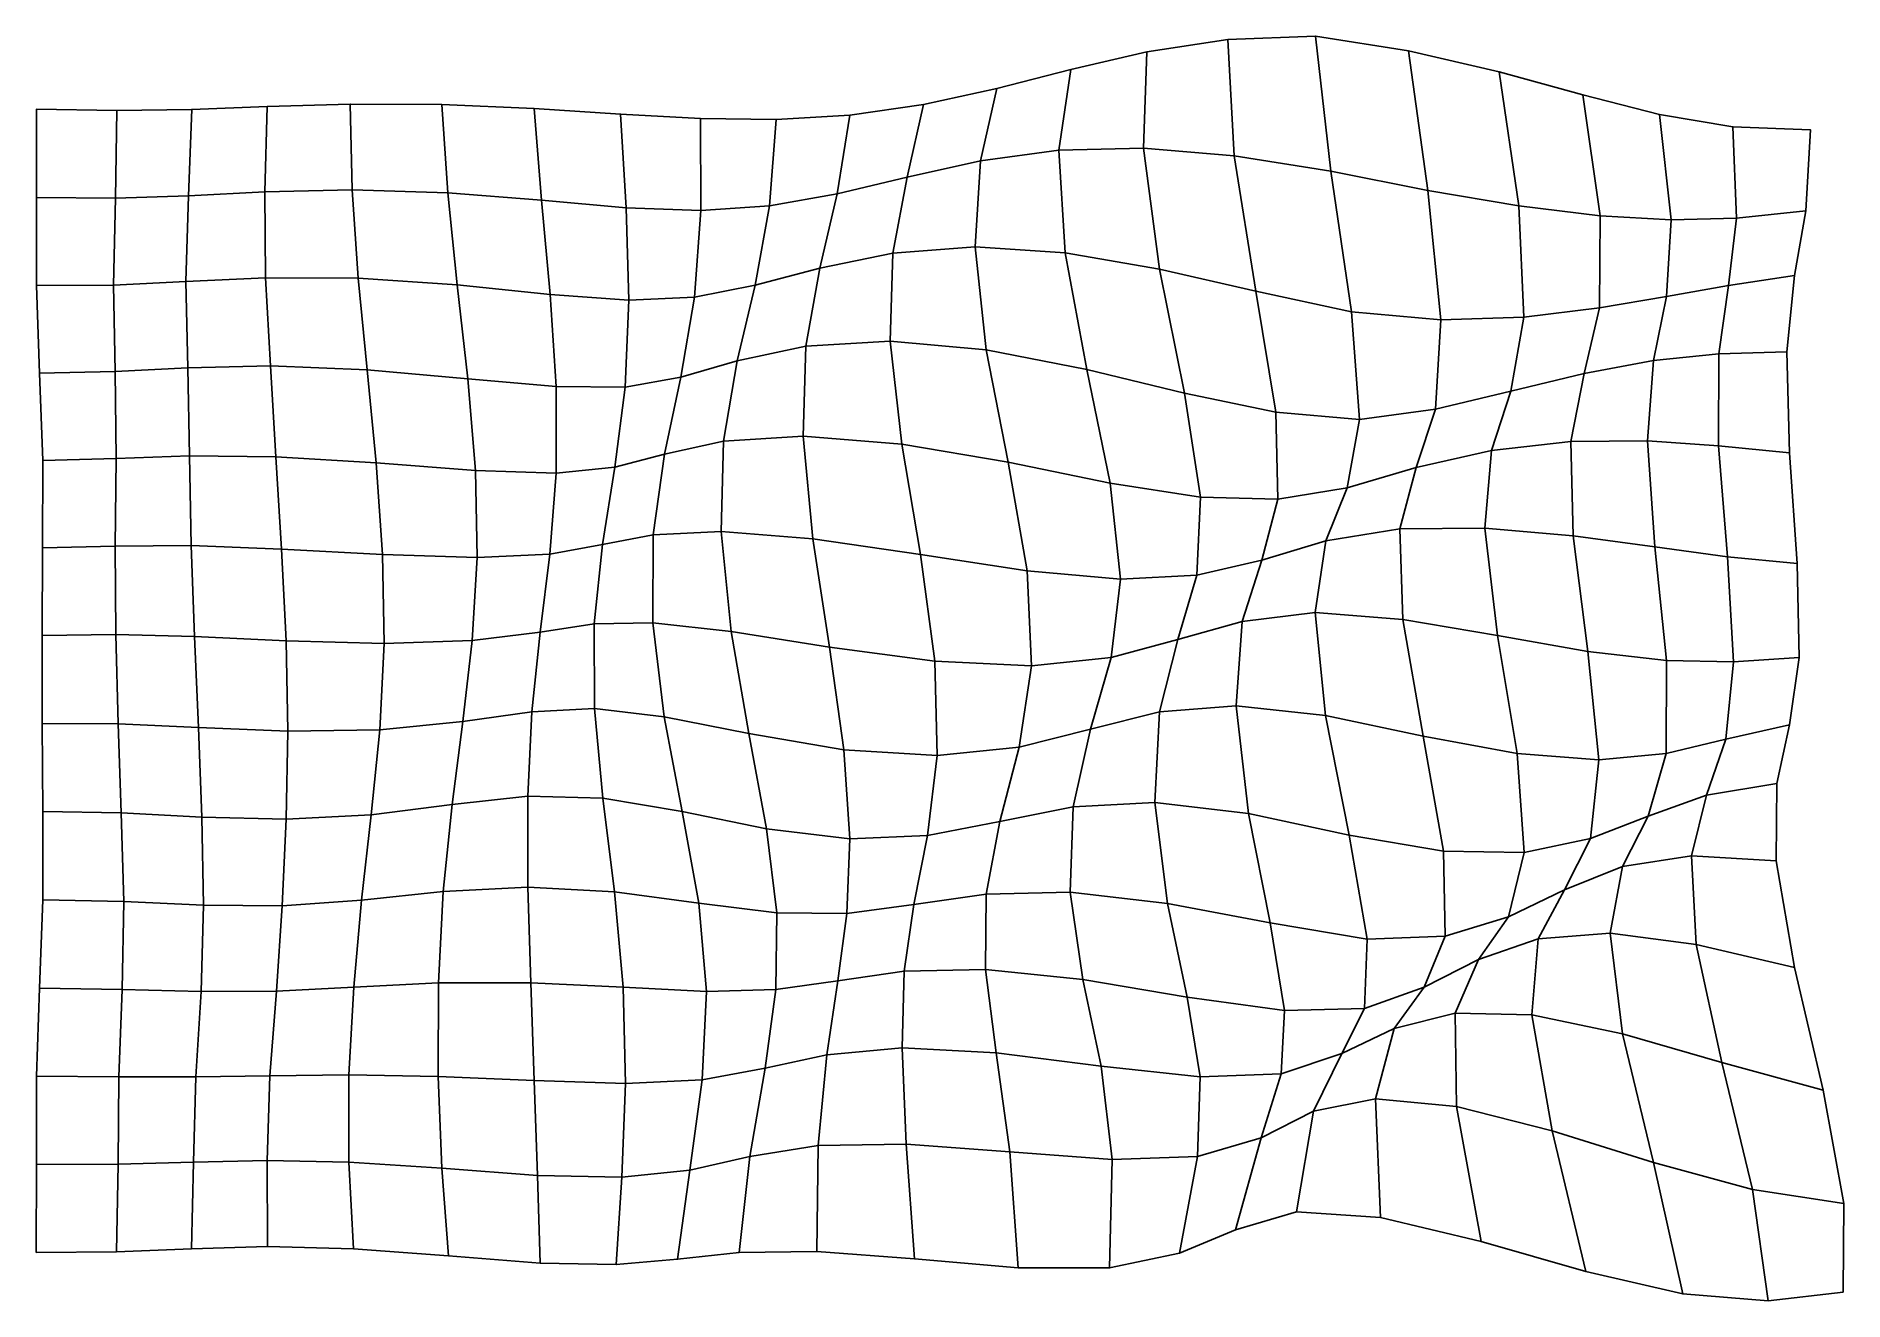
# Model space of a CAD drawing. Extents: x -160 to 227, y -136 to 134.
import ezdxf

# ---------------------------------------------------------------- set-up
doc = ezdxf.new("R2010")
doc.units = 0

msp = doc.modelspace()

# ---------------------------------------------------------------- linework, layer by layer
for points in [[(77.128731, 110.396126, -2.740738), (96.583519, 108.738945, -4.77324), (95.245537, 133.675613, -2.911573), (77.875061, 131.030823, -2.018926)], [(77.128731, 110.396126, -2.740738), (77.875061, 131.030823, -2.018926), (95.245537, 133.675613, -2.911573), (96.583519, 108.738945, -4.77324)], [(96.583519, 108.738945, -4.77324), (117.238701, 105.477142, -7.316796), (113.998184, 134.382339, -3.939017), (95.245537, 133.675613, -2.911573)], [(96.583519, 108.738945, -4.77324), (95.245537, 133.675613, -2.911573), (113.998184, 134.382339, -3.939017), (117.238701, 105.477142, -7.316796)], [(117.238701, 105.477142, -7.316796), (138.021072, 101.30159, -8.692026), (133.892517, 131.254654, -3.994536), (113.998184, 134.382339, -3.939017)], [(117.238701, 105.477142, -7.316796), (113.998184, 134.382339, -3.939017), (133.892517, 131.254654, -3.994536), (138.021072, 101.30159, -8.692026)], [(59.064568, 109.976196, -1.580523), (77.128731, 110.396126, -2.740738), (77.875061, 131.030823, -2.018926), (61.570518, 127.211143, -1.66528)], [(59.064568, 109.976196, -1.580523), (61.570518, 127.211143, -1.66528), (77.875061, 131.030823, -2.018926), (77.128731, 110.396126, -2.740738)], [(138.021072, 101.30159, -8.692026), (157.530853, 98.024231, -8.43023), (153.292587, 126.729622, -2.696108), (133.892517, 131.254654, -3.994536)], [(138.021072, 101.30159, -8.692026), (133.892517, 131.254654, -3.994536), (153.292587, 126.729622, -2.696108), (157.530853, 98.024231, -8.43023)], [(42.280571, 107.645737, -1.325584), (59.064568, 109.976196, -1.580523), (61.570518, 127.211143, -1.66528), (45.774944, 123.164833, -1.874125)], [(42.280571, 107.645737, -1.325584), (45.774944, 123.164833, -1.874125), (61.570518, 127.211143, -1.66528), (59.064568, 109.976196, -1.580523)], [(157.530853, 98.024231, -8.43023), (174.950027, 95.92749, -6.109946), (171.247726, 121.839783, -0.03652), (153.292587, 126.729622, -2.696108)], [(157.530853, 98.024231, -8.43023), (153.292587, 126.729622, -2.696108), (171.247726, 121.839783, -0.03652), (174.950027, 95.92749, -6.109946)], [(26.530706, 104.169716, -1.709551), (42.280571, 107.645737, -1.325584), (45.774944, 123.164833, -1.874125), (30.063614, 119.745003, -2.362818)], [(26.530706, 104.169716, -1.709551), (30.063614, 119.745003, -2.362818), (45.774944, 123.164833, -1.874125), (42.280571, 107.645737, -1.325584)], [(174.950027, 95.92749, -6.109946), (190.138641, 95.037537, -2.128368), (187.612473, 117.612076, 3.230374), (171.247726, 121.839783, -0.03652)], [(174.950027, 95.92749, -6.109946), (171.247726, 121.839783, -0.03652), (187.612473, 117.612076, 3.230374), (190.138641, 95.037537, -2.128368)], [(-159.829361, 99.821022, -1.294271), (-142.949524, 99.669151, -1.21791), (-142.655212, 118.489304, -1.267198), (-159.859467, 118.720291, -1.314526)], [(-159.829361, 99.821022, -1.294271), (-159.859467, 118.720291, -1.314526), (-142.655212, 118.489304, -1.267198), (-142.949524, 99.669151, -1.21791)], [(-142.949524, 99.669151, -1.21791), (-127.295555, 100.171509, -1.211169), (-126.598907, 118.689857, -1.238202), (-142.655212, 118.489304, -1.267198)], [(-142.949524, 99.669151, -1.21791), (-142.655212, 118.489304, -1.267198), (-126.598907, 118.689857, -1.238202), (-127.295555, 100.171509, -1.211169)], [(-127.295555, 100.171509, -1.211169), (-110.998299, 101.047432, -1.262222), (-110.48851, 119.314026, -1.220667), (-126.598907, 118.689857, -1.238202)], [(-127.295555, 100.171509, -1.211169), (-126.598907, 118.689857, -1.238202), (-110.48851, 119.314026, -1.220667), (-110.998299, 101.047432, -1.262222)], [(-110.998299, 101.047432, -1.262222), (-92.294395, 101.465782, -1.267607), (-92.68251, 119.842506, -1.146324), (-110.48851, 119.314026, -1.220667)], [(-110.998299, 101.047432, -1.262222), (-110.48851, 119.314026, -1.220667), (-92.68251, 119.842506, -1.146324), (-92.294395, 101.465782, -1.267607)], [(-92.294395, 101.465782, -1.267607), (-71.808182, 100.811508, -1.242118), (-73.064301, 119.736351, -1.050798), (-92.68251, 119.842506, -1.146324)], [(-92.294395, 101.465782, -1.267607), (-92.68251, 119.842506, -1.146324), (-73.064301, 119.736351, -1.050798), (-71.808182, 100.811508, -1.242118)], [(-71.808182, 100.811508, -1.242118), (-51.733788, 99.248276, -1.360869), (-53.332283, 118.890762, -1.118879), (-73.064301, 119.736351, -1.050798)], [(-71.808182, 100.811508, -1.242118), (-73.064301, 119.736351, -1.050798), (-53.332283, 118.890762, -1.118879), (-51.733788, 99.248276, -1.360869)], [(-51.733788, 99.248276, -1.360869), (-33.605736, 97.644241, -1.741718), (-34.780731, 117.683243, -1.505708), (-53.332283, 118.890762, -1.118879)], [(-51.733788, 99.248276, -1.360869), (-53.332283, 118.890762, -1.118879), (-34.780731, 117.683243, -1.505708), (-33.605736, 97.644241, -1.741718)], [(-33.605736, 97.644241, -1.741718), (-17.622236, 97.028061, -2.228902), (-17.667143, 116.71125, -2.117666), (-34.780731, 117.683243, -1.505708)], [(-33.605736, 97.644241, -1.741718), (-34.780731, 117.683243, -1.505708), (-17.667143, 116.71125, -2.117666), (-17.622236, 97.028061, -2.228902)], [(-17.622236, 97.028061, -2.228902), (-2.919321, 98.030731, -2.470805), (-1.508888, 116.519844, -2.622996), (-17.667143, 116.71125, -2.117666)], [(-17.622236, 97.028061, -2.228902), (-17.667143, 116.71125, -2.117666), (-1.508888, 116.519844, -2.622996), (-2.919321, 98.030731, -2.470805)], [(-2.919321, 98.030731, -2.470805), (11.571803, 100.624405, -2.246005), (14.308743, 117.480423, -2.712097), (-1.508888, 116.519844, -2.622996)], [(-2.919321, 98.030731, -2.470805), (-1.508888, 116.519844, -2.622996), (14.308743, 117.480423, -2.712097), (11.571803, 100.624405, -2.246005)], [(11.571803, 100.624405, -2.246005), (26.530706, 104.169716, -1.709551), (30.063614, 119.745003, -2.362818), (14.308743, 117.480423, -2.712097)], [(11.571803, 100.624405, -2.246005), (14.308743, 117.480423, -2.712097), (30.063614, 119.745003, -2.362818), (26.530706, 104.169716, -1.709551)], [(190.138641, 95.037537, -2.128368), (204.144577, 95.395782, 2.129569), (203.33522, 114.963623, 5.748051), (187.612473, 117.612076, 3.230374)], [(190.138641, 95.037537, -2.128368), (187.612473, 117.612076, 3.230374), (203.33522, 114.963623, 5.748051), (204.144577, 95.395782, 2.129569)], [(204.144577, 95.395782, 2.129569), (218.951889, 96.985527, 4.895785), (219.943756, 114.326355, 6.263114), (203.33522, 114.963623, 5.748051)], [(204.144577, 95.395782, 2.129569), (203.33522, 114.963623, 5.748051), (219.943756, 114.326355, 6.263114), (218.951889, 96.985527, 4.895785)], [(41.130016, 89.247482, -1.216372), (60.360973, 88.008102, -1.945121), (59.064568, 109.976196, -1.580523), (42.280571, 107.645737, -1.325584)], [(41.130016, 89.247482, -1.216372), (42.280571, 107.645737, -1.325584), (59.064568, 109.976196, -1.580523), (60.360973, 88.008102, -1.945121)], [(60.360973, 88.008102, -1.945121), (80.605606, 84.46225, -3.602995), (77.128731, 110.396126, -2.740738), (59.064568, 109.976196, -1.580523)], [(60.360973, 88.008102, -1.945121), (59.064568, 109.976196, -1.580523), (77.128731, 110.396126, -2.740738), (80.605606, 84.46225, -3.602995)], [(80.605606, 84.46225, -3.602995), (101.221588, 79.736732, -6.153535), (96.583519, 108.738945, -4.77324), (77.128731, 110.396126, -2.740738)], [(80.605606, 84.46225, -3.602995), (77.128731, 110.396126, -2.740738), (96.583519, 108.738945, -4.77324), (101.221588, 79.736732, -6.153535)], [(101.221588, 79.736732, -6.153535), (121.681717, 75.377312, -9.40502), (117.238701, 105.477142, -7.316796), (96.583519, 108.738945, -4.77324)], [(101.221588, 79.736732, -6.153535), (96.583519, 108.738945, -4.77324), (117.238701, 105.477142, -7.316796), (121.681717, 75.377312, -9.40502)], [(23.502785, 87.917679, -1.260654), (41.130016, 89.247482, -1.216372), (42.280571, 107.645737, -1.325584), (26.530706, 104.169716, -1.709551)], [(23.502785, 87.917679, -1.260654), (26.530706, 104.169716, -1.709551), (42.280571, 107.645737, -1.325584), (41.130016, 89.247482, -1.216372)], [(121.681717, 75.377312, -9.40502), (140.821243, 73.631821, -11.571362), (138.021072, 101.30159, -8.692026), (117.238701, 105.477142, -7.316796)], [(121.681717, 75.377312, -9.40502), (117.238701, 105.477142, -7.316796), (138.021072, 101.30159, -8.692026), (140.821243, 73.631821, -11.571362)], [(-127.888885, 81.82576, -1.221985), (-110.820618, 82.650665, -1.381826), (-110.998299, 101.047432, -1.262222), (-127.295555, 100.171509, -1.211169)], [(-127.888885, 81.82576, -1.221985), (-127.295555, 100.171509, -1.211169), (-110.998299, 101.047432, -1.262222), (-110.820618, 82.650665, -1.381826)], [(-110.820618, 82.650665, -1.381826), (-90.970383, 82.526436, -1.468047), (-92.294395, 101.465782, -1.267607), (-110.998299, 101.047432, -1.262222)], [(-110.820618, 82.650665, -1.381826), (-110.998299, 101.047432, -1.262222), (-92.294395, 101.465782, -1.267607), (-90.970383, 82.526436, -1.468047)], [(-90.970383, 82.526436, -1.468047), (-69.77343, 81.092758, -1.436084), (-71.808182, 100.811508, -1.242118), (-92.294395, 101.465782, -1.267607)], [(-90.970383, 82.526436, -1.468047), (-92.294395, 101.465782, -1.267607), (-71.808182, 100.811508, -1.242118), (-69.77343, 81.092758, -1.436084)], [(-69.77343, 81.092758, -1.436084), (-49.862053, 79.069901, -1.45412), (-51.733788, 99.248276, -1.360869), (-71.808182, 100.811508, -1.242118)], [(-69.77343, 81.092758, -1.436084), (-71.808182, 100.811508, -1.242118), (-51.733788, 99.248276, -1.360869), (-49.862053, 79.069901, -1.45412)], [(7.848347, 84.722771, -1.676669), (23.502785, 87.917679, -1.260654), (26.530706, 104.169716, -1.709551), (11.571803, 100.624405, -2.246005)], [(7.848347, 84.722771, -1.676669), (11.571803, 100.624405, -2.246005), (26.530706, 104.169716, -1.709551), (23.502785, 87.917679, -1.260654)], [(140.821243, 73.631821, -11.571362), (158.621857, 74.21209, -12.266255), (157.530853, 98.024231, -8.43023), (138.021072, 101.30159, -8.692026)], [(140.821243, 73.631821, -11.571362), (138.021072, 101.30159, -8.692026), (157.530853, 98.024231, -8.43023), (158.621857, 74.21209, -12.266255)], [(-159.831558, 80.982552, -1.269531), (-143.388916, 81.048676, -1.172088), (-142.949524, 99.669151, -1.21791), (-159.829361, 99.821022, -1.294271)], [(-159.831558, 80.982552, -1.269531), (-159.829361, 99.821022, -1.294271), (-142.949524, 99.669151, -1.21791), (-143.388916, 81.048676, -1.172088)], [(-143.388916, 81.048676, -1.172088), (-127.888885, 81.82576, -1.221985), (-127.295555, 100.171509, -1.211169), (-142.949524, 99.669151, -1.21791)], [(-143.388916, 81.048676, -1.172088), (-142.949524, 99.669151, -1.21791), (-127.295555, 100.171509, -1.211169), (-127.888885, 81.82576, -1.221985)], [(-49.862053, 79.069901, -1.45412), (-33.015186, 77.823936, -1.662062), (-33.605736, 97.644241, -1.741718), (-51.733788, 99.248276, -1.360869)], [(-49.862053, 79.069901, -1.45412), (-51.733788, 99.248276, -1.360869), (-33.605736, 97.644241, -1.741718), (-33.015186, 77.823936, -1.662062)], [(-33.015186, 77.823936, -1.662062), (-18.973545, 78.448883, -1.936759), (-17.622236, 97.028061, -2.228902), (-33.605736, 97.644241, -1.741718)], [(-33.015186, 77.823936, -1.662062), (-33.605736, 97.644241, -1.741718), (-17.622236, 97.028061, -2.228902), (-18.973545, 78.448883, -1.936759)], [(-18.973545, 78.448883, -1.936759), (-5.971634, 81.061417, -1.984168), (-2.919321, 98.030731, -2.470805), (-17.622236, 97.028061, -2.228902)], [(-18.973545, 78.448883, -1.936759), (-17.622236, 97.028061, -2.228902), (-2.919321, 98.030731, -2.470805), (-5.971634, 81.061417, -1.984168)], [(-5.971634, 81.061417, -1.984168), (7.848347, 84.722771, -1.676669), (11.571803, 100.624405, -2.246005), (-2.919321, 98.030731, -2.470805)], [(-5.971634, 81.061417, -1.984168), (-2.919321, 98.030731, -2.470805), (11.571803, 100.624405, -2.246005), (7.848347, 84.722771, -1.676669)], [(158.621857, 74.21209, -12.266255), (174.779861, 76.191803, -10.724026), (174.950027, 95.92749, -6.109946), (157.530853, 98.024231, -8.43023)], [(158.621857, 74.21209, -12.266255), (157.530853, 98.024231, -8.43023), (174.950027, 95.92749, -6.109946), (174.779861, 76.191803, -10.724026)], [(202.397781, 80.95311, -1.856521), (216.515305, 83.089348, 2.388096), (218.951889, 96.985527, 4.895785), (204.144577, 95.395782, 2.129569)], [(202.397781, 80.95311, -1.856521), (204.144577, 95.395782, 2.129569), (218.951889, 96.985527, 4.895785), (216.515305, 83.089348, 2.388096)], [(174.779861, 76.191803, -10.724026), (189.119049, 78.619728, -6.875796), (190.138641, 95.037537, -2.128368), (174.950027, 95.92749, -6.109946)], [(174.779861, 76.191803, -10.724026), (174.950027, 95.92749, -6.109946), (190.138641, 95.037537, -2.128368), (189.119049, 78.619728, -6.875796)], [(189.119049, 78.619728, -6.875796), (202.397781, 80.95311, -1.856521), (204.144577, 95.395782, 2.129569), (190.138641, 95.037537, -2.128368)], [(189.119049, 78.619728, -6.875796), (190.138641, 95.037537, -2.128368), (204.144577, 95.395782, 2.129569), (202.397781, 80.95311, -1.856521)], [(22.94417, 69.043709, -1.540148), (43.509232, 67.218765, -1.981381), (41.130016, 89.247482, -1.216372), (23.502785, 87.917679, -1.260654)], [(22.94417, 69.043709, -1.540148), (23.502785, 87.917679, -1.260654), (41.130016, 89.247482, -1.216372), (43.509232, 67.218765, -1.981381)], [(43.509232, 67.218765, -1.981381), (65.014336, 63.012302, -3.037143), (60.360973, 88.008102, -1.945121), (41.130016, 89.247482, -1.216372)], [(43.509232, 67.218765, -1.981381), (41.130016, 89.247482, -1.216372), (60.360973, 88.008102, -1.945121), (65.014336, 63.012302, -3.037143)], [(4.882676, 67.990608, -1.486361), (22.94417, 69.043709, -1.540148), (23.502785, 87.917679, -1.260654), (7.848347, 84.722771, -1.676669)], [(4.882676, 67.990608, -1.486361), (7.848347, 84.722771, -1.676669), (23.502785, 87.917679, -1.260654), (22.94417, 69.043709, -1.540148)], [(65.014336, 63.012302, -3.037143), (85.970184, 57.944881, -4.757007), (80.605606, 84.46225, -3.602995), (60.360973, 88.008102, -1.945121)], [(65.014336, 63.012302, -3.037143), (60.360973, 88.008102, -1.945121), (80.605606, 84.46225, -3.602995), (85.970184, 57.944881, -4.757007)], [(-143.0103, 62.531704, -1.13395), (-127.42057, 63.353031, -1.273452), (-127.888885, 81.82576, -1.221985), (-143.388916, 81.048676, -1.172088)], [(-143.0103, 62.531704, -1.13395), (-143.388916, 81.048676, -1.172088), (-127.888885, 81.82576, -1.221985), (-127.42057, 63.353031, -1.273452)], [(-127.42057, 63.353031, -1.273452), (-109.724213, 63.754646, -1.570158), (-110.820618, 82.650665, -1.381826), (-127.888885, 81.82576, -1.221985)], [(-127.42057, 63.353031, -1.273452), (-127.888885, 81.82576, -1.221985), (-110.820618, 82.650665, -1.381826), (-109.724213, 63.754646, -1.570158)], [(-109.724213, 63.754646, -1.570158), (-89.025497, 62.915993, -1.711195), (-90.970383, 82.526436, -1.468047), (-110.820618, 82.650665, -1.381826)], [(-109.724213, 63.754646, -1.570158), (-110.820618, 82.650665, -1.381826), (-90.970383, 82.526436, -1.468047), (-89.025497, 62.915993, -1.711195)], [(-89.025497, 62.915993, -1.711195), (-67.512779, 61.023354, -1.562844), (-69.77343, 81.092758, -1.436084), (-90.970383, 82.526436, -1.468047)], [(-89.025497, 62.915993, -1.711195), (-90.970383, 82.526436, -1.468047), (-69.77343, 81.092758, -1.436084), (-67.512779, 61.023354, -1.562844)], [(-9.821836, 64.854141, -1.488403), (4.882676, 67.990608, -1.486361), (7.848347, 84.722771, -1.676669), (-5.971634, 81.061417, -1.984168)], [(-9.821836, 64.854141, -1.488403), (-5.971634, 81.061417, -1.984168), (7.848347, 84.722771, -1.676669), (4.882676, 67.990608, -1.486361)], [(85.970184, 57.944881, -4.757007), (105.459991, 53.878487, -7.161707), (101.221588, 79.736732, -6.153535), (80.605606, 84.46225, -3.602995)], [(85.970184, 57.944881, -4.757007), (80.605606, 84.46225, -3.602995), (101.221588, 79.736732, -6.153535), (105.459991, 53.878487, -7.161707)], [(200.307541, 66.354134, -4.984039), (214.877533, 66.788528, -0.178633), (216.515305, 83.089348, 2.388096), (202.397781, 80.95311, -1.856521)], [(200.307541, 66.354134, -4.984039), (202.397781, 80.95311, -1.856521), (216.515305, 83.089348, 2.388096), (214.877533, 66.788528, -0.178633)], [(-159.176483, 62.217712, -1.242049), (-143.0103, 62.531704, -1.13395), (-143.388916, 81.048676, -1.172088), (-159.831558, 80.982552, -1.269531)], [(-159.176483, 62.217712, -1.242049), (-159.831558, 80.982552, -1.269531), (-143.388916, 81.048676, -1.172088), (-143.0103, 62.531704, -1.13395)], [(-67.512779, 61.023354, -1.562844), (-48.569206, 59.31971, -1.320845), (-49.862053, 79.069901, -1.45412), (-69.77343, 81.092758, -1.436084)], [(-67.512779, 61.023354, -1.562844), (-69.77343, 81.092758, -1.436084), (-49.862053, 79.069901, -1.45412), (-48.569206, 59.31971, -1.320845)], [(-48.569206, 59.31971, -1.320845), (-33.808483, 59.244114, -1.250356), (-33.015186, 77.823936, -1.662062), (-49.862053, 79.069901, -1.45412)], [(-48.569206, 59.31971, -1.320845), (-49.862053, 79.069901, -1.45412), (-33.015186, 77.823936, -1.662062), (-33.808483, 59.244114, -1.250356)], [(-33.808483, 59.244114, -1.250356), (-21.892519, 61.356018, -1.372482), (-18.973545, 78.448883, -1.936759), (-33.015186, 77.823936, -1.662062)], [(-33.808483, 59.244114, -1.250356), (-33.015186, 77.823936, -1.662062), (-18.973545, 78.448883, -1.936759), (-21.892519, 61.356018, -1.372482)], [(-21.892519, 61.356018, -1.372482), (-9.821836, 64.854141, -1.488403), (-5.971634, 81.061417, -1.984168), (-18.973545, 78.448883, -1.936759)], [(-21.892519, 61.356018, -1.372482), (-18.973545, 78.448883, -1.936759), (-5.971634, 81.061417, -1.984168), (-9.821836, 64.854141, -1.488403)], [(105.459991, 53.878487, -7.161707), (123.390877, 52.258907, -10.30915), (121.681717, 75.377312, -9.40502), (101.221588, 79.736732, -6.153535)], [(105.459991, 53.878487, -7.161707), (101.221588, 79.736732, -6.153535), (121.681717, 75.377312, -9.40502), (123.390877, 52.258907, -10.30915)], [(171.525589, 62.161465, -13.188599), (186.345001, 64.919189, -9.94529), (189.119049, 78.619728, -6.875796), (174.779861, 76.191803, -10.724026)], [(171.525589, 62.161465, -13.188599), (174.779861, 76.191803, -10.724026), (189.119049, 78.619728, -6.875796), (186.345001, 64.919189, -9.94529)], [(186.345001, 64.919189, -9.94529), (200.307541, 66.354134, -4.984039), (202.397781, 80.95311, -1.856521), (189.119049, 78.619728, -6.875796)], [(186.345001, 64.919189, -9.94529), (189.119049, 78.619728, -6.875796), (202.397781, 80.95311, -1.856521), (200.307541, 66.354134, -4.984039)], [(123.390877, 52.258907, -10.30915), (139.694519, 54.530949, -12.632502), (140.821243, 73.631821, -11.571362), (121.681717, 75.377312, -9.40502)], [(123.390877, 52.258907, -10.30915), (121.681717, 75.377312, -9.40502), (140.821243, 73.631821, -11.571362), (139.694519, 54.530949, -12.632502)], [(139.694519, 54.530949, -12.632502), (155.771667, 58.35672, -13.923916), (158.621857, 74.21209, -12.266255), (140.821243, 73.631821, -11.571362)], [(139.694519, 54.530949, -12.632502), (140.821243, 73.631821, -11.571362), (158.621857, 74.21209, -12.266255), (155.771667, 58.35672, -13.923916)], [(155.771667, 58.35672, -13.923916), (171.525589, 62.161465, -13.188599), (174.779861, 76.191803, -10.724026), (158.621857, 74.21209, -12.266255)], [(155.771667, 58.35672, -13.923916), (158.621857, 74.21209, -12.266255), (174.779861, 76.191803, -10.724026), (171.525589, 62.161465, -13.188599)], [(-12.75389, 47.680115, -1.196234), (4.300181, 48.705639, -1.885055), (4.882676, 67.990608, -1.486361), (-9.821836, 64.854141, -1.488403)], [(-12.75389, 47.680115, -1.196234), (-9.821836, 64.854141, -1.488403), (4.882676, 67.990608, -1.486361), (4.300181, 48.705639, -1.885055)], [(4.300181, 48.705639, -1.885055), (25.386017, 47.021225, -2.669568), (22.94417, 69.043709, -1.540148), (4.882676, 67.990608, -1.486361)], [(4.300181, 48.705639, -1.885055), (4.882676, 67.990608, -1.486361), (22.94417, 69.043709, -1.540148), (25.386017, 47.021225, -2.669568)], [(25.386017, 47.021225, -2.669568), (48.172573, 43.125114, -3.608717), (43.509232, 67.218765, -1.981381), (22.94417, 69.043709, -1.540148)], [(25.386017, 47.021225, -2.669568), (22.94417, 69.043709, -1.540148), (43.509232, 67.218765, -1.981381), (48.172573, 43.125114, -3.608717)], [(48.172573, 43.125114, -3.608717), (70.048653, 38.679295, -4.758575), (65.014336, 63.012302, -3.037143), (43.509232, 67.218765, -1.981381)], [(48.172573, 43.125114, -3.608717), (43.509232, 67.218765, -1.981381), (65.014336, 63.012302, -3.037143), (70.048653, 38.679295, -4.758575)], [(185.078705, 47.721569, -11.358331), (200.276947, 46.66341, -6.838998), (200.307541, 66.354134, -4.984039), (186.345001, 64.919189, -9.94529)], [(185.078705, 47.721569, -11.358331), (186.345001, 64.919189, -9.94529), (200.307541, 66.354134, -4.984039), (200.276947, 46.66341, -6.838998)], [(200.276947, 46.66341, -6.838998), (215.450195, 45.139729, -2.131938), (214.877533, 66.788528, -0.178633), (200.307541, 66.354134, -4.984039)], [(200.276947, 46.66341, -6.838998), (200.307541, 66.354134, -4.984039), (214.877533, 66.788528, -0.178633), (215.450195, 45.139729, -2.131938)], [(-158.474976, 43.49836, -1.212894), (-142.795425, 43.956169, -1.102356), (-143.0103, 62.531704, -1.13395), (-159.176483, 62.217712, -1.242049)], [(-158.474976, 43.49836, -1.212894), (-159.176483, 62.217712, -1.242049), (-143.0103, 62.531704, -1.13395), (-142.795425, 43.956169, -1.102356)], [(-142.795425, 43.956169, -1.102356), (-127.126602, 44.518436, -1.355897), (-127.42057, 63.353031, -1.273452), (-143.0103, 62.531704, -1.13395)], [(-142.795425, 43.956169, -1.102356), (-143.0103, 62.531704, -1.13395), (-127.42057, 63.353031, -1.273452), (-127.126602, 44.518436, -1.355897)], [(-127.126602, 44.518436, -1.355897), (-108.595383, 44.304153, -1.807663), (-109.724213, 63.754646, -1.570158), (-127.42057, 63.353031, -1.273452)], [(-127.126602, 44.518436, -1.355897), (-127.42057, 63.353031, -1.273452), (-109.724213, 63.754646, -1.570158), (-108.595383, 44.304153, -1.807663)], [(-108.595383, 44.304153, -1.807663), (-87.105904, 43.007923, -1.971928), (-89.025497, 62.915993, -1.711195), (-109.724213, 63.754646, -1.570158)], [(-108.595383, 44.304153, -1.807663), (-109.724213, 63.754646, -1.570158), (-89.025497, 62.915993, -1.711195), (-87.105904, 43.007923, -1.971928)], [(-87.105904, 43.007923, -1.971928), (-65.883965, 41.382565, -1.603506), (-67.512779, 61.023354, -1.562844), (-89.025497, 62.915993, -1.711195)], [(-87.105904, 43.007923, -1.971928), (-89.025497, 62.915993, -1.711195), (-67.512779, 61.023354, -1.562844), (-65.883965, 41.382565, -1.603506)], [(-25.389267, 44.872253, -0.684922), (-12.75389, 47.680115, -1.196234), (-9.821836, 64.854141, -1.488403), (-21.892519, 61.356018, -1.372482)], [(-25.389267, 44.872253, -0.684922), (-21.892519, 61.356018, -1.372482), (-9.821836, 64.854141, -1.488403), (-12.75389, 47.680115, -1.196234)], [(70.048653, 38.679295, -4.758575), (89.364174, 35.626228, -6.170567), (85.970184, 57.944881, -4.757007), (65.014336, 63.012302, -3.037143)], [(70.048653, 38.679295, -4.758575), (65.014336, 63.012302, -3.037143), (85.970184, 57.944881, -4.757007), (89.364174, 35.626228, -6.170567)], [(151.692978, 45.634357, -14.207315), (168.683228, 47.565887, -13.98706), (171.525589, 62.161465, -13.188599), (155.771667, 58.35672, -13.923916)], [(151.692978, 45.634357, -14.207315), (155.771667, 58.35672, -13.923916), (171.525589, 62.161465, -13.188599), (168.683228, 47.565887, -13.98706)], [(168.683228, 47.565887, -13.98706), (185.078705, 47.721569, -11.358331), (186.345001, 64.919189, -9.94529), (171.525589, 62.161465, -13.188599)], [(168.683228, 47.565887, -13.98706), (171.525589, 62.161465, -13.188599), (186.345001, 64.919189, -9.94529), (185.078705, 47.721569, -11.358331)], [(-65.883965, 41.382565, -1.603506), (-48.588554, 40.772289, -0.97146), (-48.569206, 59.31971, -1.320845), (-67.512779, 61.023354, -1.562844)], [(-65.883965, 41.382565, -1.603506), (-67.512779, 61.023354, -1.562844), (-48.569206, 59.31971, -1.320845), (-48.588554, 40.772289, -0.97146)], [(-48.588554, 40.772289, -0.97146), (-36.00251, 42.059231, -0.576028), (-33.808483, 59.244114, -1.250356), (-48.569206, 59.31971, -1.320845)], [(-48.588554, 40.772289, -0.97146), (-48.569206, 59.31971, -1.320845), (-33.808483, 59.244114, -1.250356), (-36.00251, 42.059231, -0.576028)], [(-36.00251, 42.059231, -0.576028), (-25.389267, 44.872253, -0.684922), (-21.892519, 61.356018, -1.372482), (-33.808483, 59.244114, -1.250356)], [(-36.00251, 42.059231, -0.576028), (-33.808483, 59.244114, -1.250356), (-21.892519, 61.356018, -1.372482), (-25.389267, 44.872253, -0.684922)], [(135.505829, 42.010078, -12.719424), (151.692978, 45.634357, -14.207315), (155.771667, 58.35672, -13.923916), (139.694519, 54.530949, -12.632502)], [(135.505829, 42.010078, -12.719424), (139.694519, 54.530949, -12.632502), (155.771667, 58.35672, -13.923916), (151.692978, 45.634357, -14.207315)], [(89.364174, 35.626228, -6.170567), (105.910698, 35.252697, -8.024038), (105.459991, 53.878487, -7.161707), (85.970184, 57.944881, -4.757007)], [(89.364174, 35.626228, -6.170567), (85.970184, 57.944881, -4.757007), (105.459991, 53.878487, -7.161707), (105.910698, 35.252697, -8.024038)], [(120.775452, 37.65583, -10.640656), (135.505829, 42.010078, -12.719424), (139.694519, 54.530949, -12.632502), (123.390877, 52.258907, -10.30915)], [(120.775452, 37.65583, -10.640656), (123.390877, 52.258907, -10.30915), (139.694519, 54.530949, -12.632502), (135.505829, 42.010078, -12.719424)], [(105.910698, 35.252697, -8.024038), (120.775452, 37.65583, -10.640656), (123.390877, 52.258907, -10.30915), (105.459991, 53.878487, -7.161707)], [(105.910698, 35.252697, -8.024038), (105.459991, 53.878487, -7.161707), (123.390877, 52.258907, -10.30915), (120.775452, 37.65583, -10.640656)], [(-27.823427, 27.606216, 0.078023), (-13.291895, 28.279215, -1.045735), (-12.75389, 47.680115, -1.196234), (-25.389267, 44.872253, -0.684922)], [(-27.823427, 27.606216, 0.078023), (-25.389267, 44.872253, -0.684922), (-12.75389, 47.680115, -1.196234), (-13.291895, 28.279215, -1.045735)], [(-13.291895, 28.279215, -1.045735), (6.398858, 26.699659, -2.680386), (4.300181, 48.705639, -1.885055), (-12.75389, 47.680115, -1.196234)], [(-13.291895, 28.279215, -1.045735), (-12.75389, 47.680115, -1.196234), (4.300181, 48.705639, -1.885055), (6.398858, 26.699659, -2.680386)], [(6.398858, 26.699659, -2.680386), (29.39325, 23.364317, -4.357207), (25.386017, 47.021225, -2.669568), (4.300181, 48.705639, -1.885055)], [(6.398858, 26.699659, -2.680386), (4.300181, 48.705639, -1.885055), (25.386017, 47.021225, -2.669568), (29.39325, 23.364317, -4.357207)], [(29.39325, 23.364317, -4.357207), (52.23933, 19.876471, -5.801476), (48.172573, 43.125114, -3.608717), (25.386017, 47.021225, -2.669568)], [(29.39325, 23.364317, -4.357207), (25.386017, 47.021225, -2.669568), (48.172573, 43.125114, -3.608717), (52.23933, 19.876471, -5.801476)], [(150.269974, 29.025946, -14.202014), (169.134216, 27.372345, -13.954549), (168.683228, 47.565887, -13.98706), (151.692978, 45.634357, -14.207315)], [(150.269974, 29.025946, -14.202014), (151.692978, 45.634357, -14.207315), (168.683228, 47.565887, -13.98706), (169.134216, 27.372345, -13.954549)], [(169.134216, 27.372345, -13.954549), (186.664276, 24.995811, -11.50433), (185.078705, 47.721569, -11.358331), (168.683228, 47.565887, -13.98706)], [(169.134216, 27.372345, -13.954549), (168.683228, 47.565887, -13.98706), (185.078705, 47.721569, -11.358331), (186.664276, 24.995811, -11.50433)], [(186.664276, 24.995811, -11.50433), (202.194977, 22.843807, -7.381488), (200.276947, 46.66341, -6.838998), (185.078705, 47.721569, -11.358331)], [(186.664276, 24.995811, -11.50433), (185.078705, 47.721569, -11.358331), (200.276947, 46.66341, -6.838998), (202.194977, 22.843807, -7.381488)], [(202.194977, 22.843807, -7.381488), (217.141769, 21.423582, -3.122174), (215.450195, 45.139729, -2.131938), (200.276947, 46.66341, -6.838998)], [(202.194977, 22.843807, -7.381488), (200.276947, 46.66341, -6.838998), (215.450195, 45.139729, -2.131938), (217.141769, 21.423582, -3.122174)], [(-158.551041, 24.77578, -1.183746), (-142.976074, 25.196478, -1.071413), (-142.795425, 43.956169, -1.102356), (-158.474976, 43.49836, -1.212894)], [(-158.551041, 24.77578, -1.183746), (-158.474976, 43.49836, -1.212894), (-142.795425, 43.956169, -1.102356), (-142.976074, 25.196478, -1.071413)], [(-142.976074, 25.196478, -1.071413), (-126.734756, 25.284988, -1.447732), (-127.126602, 44.518436, -1.355897), (-142.795425, 43.956169, -1.102356)], [(-142.976074, 25.196478, -1.071413), (-142.795425, 43.956169, -1.102356), (-127.126602, 44.518436, -1.355897), (-126.734756, 25.284988, -1.447732)], [(-126.734756, 25.284988, -1.447732), (-107.38903, 24.553316, -2.067937), (-108.595383, 44.304153, -1.807663), (-127.126602, 44.518436, -1.355897)], [(-126.734756, 25.284988, -1.447732), (-127.126602, 44.518436, -1.355897), (-108.595383, 44.304153, -1.807663), (-107.38903, 24.553316, -2.067937)], [(-107.38903, 24.553316, -2.067937), (-85.738785, 23.353561, -2.246862), (-87.105904, 43.007923, -1.971928), (-108.595383, 44.304153, -1.807663)], [(-107.38903, 24.553316, -2.067937), (-108.595383, 44.304153, -1.807663), (-87.105904, 43.007923, -1.971928), (-85.738785, 23.353561, -2.246862)], [(-85.738785, 23.353561, -2.246862), (-65.521637, 22.70915, -1.602465), (-65.883965, 41.382565, -1.603506), (-87.105904, 43.007923, -1.971928)], [(-85.738785, 23.353561, -2.246862), (-87.105904, 43.007923, -1.971928), (-65.883965, 41.382565, -1.603506), (-65.521637, 22.70915, -1.602465)], [(-38.660927, 25.496504, 0.260992), (-27.823427, 27.606216, 0.078023), (-25.389267, 44.872253, -0.684922), (-36.00251, 42.059231, -0.576028)], [(-38.660927, 25.496504, 0.260992), (-36.00251, 42.059231, -0.576028), (-25.389267, 44.872253, -0.684922), (-27.823427, 27.606216, 0.078023)], [(52.23933, 19.876471, -5.801476), (72.207092, 18.068563, -6.945621), (70.048653, 38.679295, -4.758575), (48.172573, 43.125114, -3.608717)], [(52.23933, 19.876471, -5.801476), (48.172573, 43.125114, -3.608717), (70.048653, 38.679295, -4.758575), (72.207092, 18.068563, -6.945621)], [(132.063263, 28.85597, -12.944203), (150.269974, 29.025946, -14.202014), (151.692978, 45.634357, -14.207315), (135.505829, 42.010078, -12.719424)], [(132.063263, 28.85597, -12.944203), (135.505829, 42.010078, -12.719424), (151.692978, 45.634357, -14.207315), (150.269974, 29.025946, -14.202014)], [(-65.521637, 22.70915, -1.602465), (-49.95863, 23.467245, -0.496515), (-48.588554, 40.772289, -0.97146), (-65.883965, 41.382565, -1.603506)], [(-65.521637, 22.70915, -1.602465), (-65.883965, 41.382565, -1.603506), (-48.588554, 40.772289, -0.97146), (-49.95863, 23.467245, -0.496515)], [(-49.95863, 23.467245, -0.496515), (-38.660927, 25.496504, 0.260992), (-36.00251, 42.059231, -0.576028), (-48.588554, 40.772289, -0.97146)], [(-49.95863, 23.467245, -0.496515), (-48.588554, 40.772289, -0.97146), (-36.00251, 42.059231, -0.576028), (-38.660927, 25.496504, 0.260992)], [(116.211189, 26.268192, -11.311356), (132.063263, 28.85597, -12.944203), (135.505829, 42.010078, -12.719424), (120.775452, 37.65583, -10.640656)], [(116.211189, 26.268192, -11.311356), (120.775452, 37.65583, -10.640656), (135.505829, 42.010078, -12.719424), (132.063263, 28.85597, -12.944203)], [(72.207092, 18.068563, -6.945621), (88.554283, 18.954134, -7.954039), (89.364174, 35.626228, -6.170567), (70.048653, 38.679295, -4.758575)], [(72.207092, 18.068563, -6.945621), (70.048653, 38.679295, -4.758575), (89.364174, 35.626228, -6.170567), (88.554283, 18.954134, -7.954039)], [(88.554283, 18.954134, -7.954039), (102.47921, 22.189022, -9.233804), (105.910698, 35.252697, -8.024038), (89.364174, 35.626228, -6.170567)], [(88.554283, 18.954134, -7.954039), (89.364174, 35.626228, -6.170567), (105.910698, 35.252697, -8.024038), (102.47921, 22.189022, -9.233804)], [(102.47921, 22.189022, -9.233804), (116.211189, 26.268192, -11.311356), (120.775452, 37.65583, -10.640656), (105.910698, 35.252697, -8.024038)], [(102.47921, 22.189022, -9.233804), (105.910698, 35.252697, -8.024038), (120.775452, 37.65583, -10.640656), (116.211189, 26.268192, -11.311356)], [(-40.427902, 8.495939, 1.147831), (-27.901714, 8.754108, 0.980141), (-27.823427, 27.606216, 0.078023), (-38.660927, 25.496504, 0.260992)], [(-40.427902, 8.495939, 1.147831), (-38.660927, 25.496504, 0.260992), (-27.823427, 27.606216, 0.078023), (-27.901714, 8.754108, 0.980141)], [(-27.901714, 8.754108, 0.980141), (-11.153521, 6.86442, -0.720594), (-13.291895, 28.279215, -1.045735), (-27.823427, 27.606216, 0.078023)], [(-27.901714, 8.754108, 0.980141), (-27.823427, 27.606216, 0.078023), (-13.291895, 28.279215, -1.045735), (-11.153521, 6.86442, -0.720594)], [(-11.153521, 6.86442, -0.720594), (9.920909, 3.540116, -3.341168), (6.398858, 26.699659, -2.680386), (-13.291895, 28.279215, -1.045735)], [(-11.153521, 6.86442, -0.720594), (-13.291895, 28.279215, -1.045735), (6.398858, 26.699659, -2.680386), (9.920909, 3.540116, -3.341168)], [(113.905212, 10.973515, -13.053738), (132.671356, 9.432309, -14.014117), (132.063263, 28.85597, -12.944203), (116.211189, 26.268192, -11.311356)], [(113.905212, 10.973515, -13.053738), (116.211189, 26.268192, -11.311356), (132.063263, 28.85597, -12.944203), (132.671356, 9.432309, -14.014117)], [(132.671356, 9.432309, -14.014117), (152.923294, 6.026093, -14.521424), (150.269974, 29.025946, -14.202014), (132.063263, 28.85597, -12.944203)], [(132.671356, 9.432309, -14.014117), (132.063263, 28.85597, -12.944203), (150.269974, 29.025946, -14.202014), (152.923294, 6.026093, -14.521424)], [(152.923294, 6.026093, -14.521424), (172.321991, 2.632869, -13.618185), (169.134216, 27.372345, -13.954549), (150.269974, 29.025946, -14.202014)], [(152.923294, 6.026093, -14.521424), (150.269974, 29.025946, -14.202014), (169.134216, 27.372345, -13.954549), (172.321991, 2.632869, -13.618185)], [(172.321991, 2.632869, -13.618185), (189.145279, 0.640683, -10.858685), (186.664276, 24.995811, -11.50433), (169.134216, 27.372345, -13.954549)], [(172.321991, 2.632869, -13.618185), (169.134216, 27.372345, -13.954549), (186.664276, 24.995811, -11.50433), (189.145279, 0.640683, -10.858685)], [(-158.642181, 6.00981, -1.156164), (-142.83403, 6.229421, -1.029685), (-142.976074, 25.196478, -1.071413), (-158.551041, 24.77578, -1.183746)], [(-158.642181, 6.00981, -1.156164), (-158.551041, 24.77578, -1.183746), (-142.976074, 25.196478, -1.071413), (-142.83403, 6.229421, -1.029685)], [(-142.83403, 6.229421, -1.029685), (-125.992981, 5.812107, -1.513984), (-126.734756, 25.284988, -1.447732), (-142.976074, 25.196478, -1.071413)], [(-142.83403, 6.229421, -1.029685), (-142.976074, 25.196478, -1.071413), (-126.734756, 25.284988, -1.447732), (-125.992981, 5.812107, -1.513984)], [(-125.992981, 5.812107, -1.513984), (-106.406738, 4.875189, -2.315395), (-107.38903, 24.553316, -2.067937), (-126.734756, 25.284988, -1.447732)], [(-125.992981, 5.812107, -1.513984), (-126.734756, 25.284988, -1.447732), (-107.38903, 24.553316, -2.067937), (-106.406738, 4.875189, -2.315395)], [(-106.406738, 4.875189, -2.315395), (-85.435577, 4.309765, -2.550773), (-85.738785, 23.353561, -2.246862), (-107.38903, 24.553316, -2.067937)], [(-106.406738, 4.875189, -2.315395), (-107.38903, 24.553316, -2.067937), (-85.738785, 23.353561, -2.246862), (-85.435577, 4.309765, -2.550773)], [(-85.435577, 4.309765, -2.550773), (-66.556656, 4.964056, -1.660901), (-65.521637, 22.70915, -1.602465), (-85.738785, 23.353561, -2.246862)], [(-85.435577, 4.309765, -2.550773), (-85.738785, 23.353561, -2.246862), (-65.521637, 22.70915, -1.602465), (-66.556656, 4.964056, -1.660901)], [(-66.556656, 4.964056, -1.660901), (-52.001602, 6.747468, -0.055038), (-49.95863, 23.467245, -0.496515), (-65.521637, 22.70915, -1.602465)], [(-66.556656, 4.964056, -1.660901), (-65.521637, 22.70915, -1.602465), (-49.95863, 23.467245, -0.496515), (-52.001602, 6.747468, -0.055038)], [(-52.001602, 6.747468, -0.055038), (-40.427902, 8.495939, 1.147831), (-38.660927, 25.496504, 0.260992), (-49.95863, 23.467245, -0.496515)], [(-52.001602, 6.747468, -0.055038), (-49.95863, 23.467245, -0.496515), (-38.660927, 25.496504, 0.260992), (-40.427902, 8.495939, 1.147831)], [(9.920909, 3.540116, -3.341168), (32.496834, 0.519997, -6.008224), (29.39325, 23.364317, -4.357207), (6.398858, 26.699659, -2.680386)], [(9.920909, 3.540116, -3.341168), (6.398858, 26.699659, -2.680386), (29.39325, 23.364317, -4.357207), (32.496834, 0.519997, -6.008224)], [(32.496834, 0.519997, -6.008224), (53.170799, -0.450413, -8.095755), (52.23933, 19.876471, -5.801476), (29.39325, 23.364317, -4.357207)], [(32.496834, 0.519997, -6.008224), (29.39325, 23.364317, -4.357207), (52.23933, 19.876471, -5.801476), (53.170799, -0.450413, -8.095755)], [(98.308365, 9.030536, -11.33573), (113.905212, 10.973515, -13.053738), (116.211189, 26.268192, -11.311356), (102.47921, 22.189022, -9.233804)], [(98.308365, 9.030536, -11.33573), (102.47921, 22.189022, -9.233804), (116.211189, 26.268192, -11.311356), (113.905212, 10.973515, -13.053738)], [(189.145279, 0.640683, -10.858685), (203.503937, 0.399893, -6.903404), (202.194977, 22.843807, -7.381488), (186.664276, 24.995811, -11.50433)], [(189.145279, 0.640683, -10.858685), (186.664276, 24.995811, -11.50433), (202.194977, 22.843807, -7.381488), (203.503937, 0.399893, -6.903404)], [(53.170799, -0.450413, -8.095755), (70.265251, 1.340589, -9.445518), (72.207092, 18.068563, -6.945621), (52.23933, 19.876471, -5.801476)], [(53.170799, -0.450413, -8.095755), (52.23933, 19.876471, -5.801476), (72.207092, 18.068563, -6.945621), (70.265251, 1.340589, -9.445518)], [(84.543167, 5.142368, -10.32141), (98.308365, 9.030536, -11.33573), (102.47921, 22.189022, -9.233804), (88.554283, 18.954134, -7.954039)], [(84.543167, 5.142368, -10.32141), (88.554283, 18.954134, -7.954039), (102.47921, 22.189022, -9.233804), (98.308365, 9.030536, -11.33573)], [(203.503937, 0.399893, -6.903404), (217.50708, 1.348208, -3.188712), (217.141769, 21.423582, -3.122174), (202.194977, 22.843807, -7.381488)], [(203.503937, 0.399893, -6.903404), (202.194977, 22.843807, -7.381488), (217.141769, 21.423582, -3.122174), (217.50708, 1.348208, -3.188712)], [(70.265251, 1.340589, -9.445518), (84.543167, 5.142368, -10.32141), (88.554283, 18.954134, -7.954039), (72.207092, 18.068563, -6.945621)], [(70.265251, 1.340589, -9.445518), (72.207092, 18.068563, -6.945621), (88.554283, 18.954134, -7.954039), (84.543167, 5.142368, -10.32141)], [(-53.786499, -10.304452, 0.134027), (-40.38372, -9.599214, 1.912206), (-40.427902, 8.495939, 1.147831), (-52.001602, 6.747468, -0.055038)], [(-53.786499, -10.304452, 0.134027), (-52.001602, 6.747468, -0.055038), (-40.427902, 8.495939, 1.147831), (-40.38372, -9.599214, 1.912206)], [(-40.38372, -9.599214, 1.912206), (-25.460133, -11.360146, 2.082599), (-27.901714, 8.754108, 0.980141), (-40.427902, 8.495939, 1.147831)], [(-40.38372, -9.599214, 1.912206), (-40.427902, 8.495939, 1.147831), (-27.901714, 8.754108, 0.980141), (-25.460133, -11.360146, 2.082599)], [(-25.460133, -11.360146, 2.082599), (-7.351555, -14.978057, 0.195237), (-11.153521, 6.86442, -0.720594), (-27.901714, 8.754108, 0.980141)], [(-25.460133, -11.360146, 2.082599), (-27.901714, 8.754108, 0.980141), (-11.153521, 6.86442, -0.720594), (-7.351555, -14.978057, 0.195237)], [(80.579735, -10.320911, -12.970339), (96.970848, -9.026444, -14.064242), (98.308365, 9.030536, -11.33573), (84.543167, 5.142368, -10.32141)], [(80.579735, -10.320911, -12.970339), (84.543167, 5.142368, -10.32141), (98.308365, 9.030536, -11.33573), (96.970848, -9.026444, -14.064242)], [(96.970848, -9.026444, -14.064242), (116.094231, -11.125402, -15.468058), (113.905212, 10.973515, -13.053738), (98.308365, 9.030536, -11.33573)], [(96.970848, -9.026444, -14.064242), (98.308365, 9.030536, -11.33573), (113.905212, 10.973515, -13.053738), (116.094231, -11.125402, -15.468058)], [(116.094231, -11.125402, -15.468058), (137.013763, -15.519929, -15.388741), (132.671356, 9.432309, -14.014117), (113.905212, 10.973515, -13.053738)], [(116.094231, -11.125402, -15.468058), (113.905212, 10.973515, -13.053738), (132.671356, 9.432309, -14.014117), (137.013763, -15.519929, -15.388741)], [(137.013763, -15.519929, -15.388741), (157.133514, -19.267849, -14.610605), (152.923294, 6.026093, -14.521424), (132.671356, 9.432309, -14.014117)], [(137.013763, -15.519929, -15.388741), (132.671356, 9.432309, -14.014117), (152.923294, 6.026093, -14.521424), (157.133514, -19.267849, -14.610605)], [(-158.623077, -12.813692, -1.132398), (-142.368668, -12.86692, -0.964513), (-142.83403, 6.229421, -1.029685), (-158.642181, 6.00981, -1.156164)], [(-158.623077, -12.813692, -1.132398), (-158.642181, 6.00981, -1.156164), (-142.83403, 6.229421, -1.029685), (-142.368668, -12.86692, -0.964513)], [(-142.368668, -12.86692, -0.964513), (-125.151001, -13.647228, -1.510801), (-125.992981, 5.812107, -1.513984), (-142.83403, 6.229421, -1.029685)], [(-142.368668, -12.86692, -0.964513), (-142.83403, 6.229421, -1.029685), (-125.992981, 5.812107, -1.513984), (-125.151001, -13.647228, -1.510801)], [(-125.151001, -13.647228, -1.510801), (-106.035126, -14.450558, -2.500466), (-106.406738, 4.875189, -2.315395), (-125.992981, 5.812107, -1.513984)], [(-125.151001, -13.647228, -1.510801), (-125.992981, 5.812107, -1.513984), (-106.406738, 4.875189, -2.315395), (-106.035126, -14.450558, -2.500466)], [(-106.035126, -14.450558, -2.500466), (-86.355743, -14.148435, -2.89556), (-85.435577, 4.309765, -2.550773), (-106.406738, 4.875189, -2.315395)], [(-106.035126, -14.450558, -2.500466), (-106.406738, 4.875189, -2.315395), (-85.435577, 4.309765, -2.550773), (-86.355743, -14.148435, -2.89556)], [(-86.355743, -14.148435, -2.89556), (-68.582413, -12.411937, -1.907935), (-66.556656, 4.964056, -1.660901), (-85.435577, 4.309765, -2.550773)], [(-86.355743, -14.148435, -2.89556), (-85.435577, 4.309765, -2.550773), (-66.556656, 4.964056, -1.660901), (-68.582413, -12.411937, -1.907935)], [(-68.582413, -12.411937, -1.907935), (-53.786499, -10.304452, 0.134027), (-52.001602, 6.747468, -0.055038), (-66.556656, 4.964056, -1.660901)], [(-68.582413, -12.411937, -1.907935), (-66.556656, 4.964056, -1.660901), (-52.001602, 6.747468, -0.055038), (-53.786499, -10.304452, 0.134027)], [(-7.351555, -14.978057, 0.195237), (12.9896, -18.450937, -3.132376), (9.920909, 3.540116, -3.341168), (-11.153521, 6.86442, -0.720594)], [(-7.351555, -14.978057, 0.195237), (-11.153521, 6.86442, -0.720594), (9.920909, 3.540116, -3.341168), (12.9896, -18.450937, -3.132376)], [(65.828964, -14.016994, -11.727453), (80.579735, -10.320911, -12.970339), (84.543167, 5.142368, -10.32141), (70.265251, 1.340589, -9.445518)], [(65.828964, -14.016994, -11.727453), (70.265251, 1.340589, -9.445518), (84.543167, 5.142368, -10.32141), (80.579735, -10.320911, -12.970339)], [(157.133514, -19.267849, -14.610605), (174.643723, -20.616852, -12.583831), (172.321991, 2.632869, -13.618185), (152.923294, 6.026093, -14.521424)], [(157.133514, -19.267849, -14.610605), (152.923294, 6.026093, -14.521424), (172.321991, 2.632869, -13.618185), (174.643723, -20.616852, -12.583831)], [(12.9896, -18.450937, -3.132376), (32.967419, -19.68718, -6.758815), (32.496834, 0.519997, -6.008224), (9.920909, 3.540116, -3.341168)], [(12.9896, -18.450937, -3.132376), (9.920909, 3.540116, -3.341168), (32.496834, 0.519997, -6.008224), (32.967419, -19.68718, -6.758815)], [(32.967419, -19.68718, -6.758815), (50.565426, -17.878099, -9.738997), (53.170799, -0.450413, -8.095755), (32.496834, 0.519997, -6.008224)], [(32.967419, -19.68718, -6.758815), (32.496834, 0.519997, -6.008224), (53.170799, -0.450413, -8.095755), (50.565426, -17.878099, -9.738997)], [(50.565426, -17.878099, -9.738997), (65.828964, -14.016994, -11.727453), (70.265251, 1.340589, -9.445518), (53.170799, -0.450413, -8.095755)], [(50.565426, -17.878099, -9.738997), (53.170799, -0.450413, -8.095755), (70.265251, 1.340589, -9.445518), (65.828964, -14.016994, -11.727453)], [(174.643723, -20.616852, -12.583831), (189.090576, -19.250681, -9.303523), (189.145279, 0.640683, -10.858685), (172.321991, 2.632869, -13.618185)], [(174.643723, -20.616852, -12.583831), (172.321991, 2.632869, -13.618185), (189.145279, 0.640683, -10.858685), (189.090576, -19.250681, -9.303523)], [(189.090576, -19.250681, -9.303523), (201.821518, -16.202696, -5.602515), (203.503937, 0.399893, -6.903404), (189.145279, 0.640683, -10.858685)], [(189.090576, -19.250681, -9.303523), (189.145279, 0.640683, -10.858685), (203.503937, 0.399893, -6.903404), (201.821518, -16.202696, -5.602515)], [(201.821518, -16.202696, -5.602515), (215.463379, -13.08589, -2.658958), (217.50708, 1.348208, -3.188712), (203.503937, 0.399893, -6.903404)], [(201.821518, -16.202696, -5.602515), (203.503937, 0.399893, -6.903404), (217.50708, 1.348208, -3.188712), (215.463379, -13.08589, -2.658958)], [(-70.887878, -30.160135, -2.43848), (-54.683865, -28.408237, -0.169202), (-53.786499, -10.304452, 0.134027), (-68.582413, -12.411937, -1.907935)], [(-70.887878, -30.160135, -2.43848), (-68.582413, -12.411937, -1.907935), (-53.786499, -10.304452, 0.134027), (-54.683865, -28.408237, -0.169202)], [(-54.683865, -28.408237, -0.169202), (-38.608028, -28.81909, 2.266163), (-40.38372, -9.599214, 1.912206), (-53.786499, -10.304452, 0.134027)], [(-54.683865, -28.408237, -0.169202), (-53.786499, -10.304452, 0.134027), (-40.38372, -9.599214, 1.912206), (-38.608028, -28.81909, 2.266163)], [(-38.608028, -28.81909, 2.266163), (-21.579767, -31.667011, 3.24022), (-25.460133, -11.360146, 2.082599), (-40.38372, -9.599214, 1.912206)], [(-38.608028, -28.81909, 2.266163), (-40.38372, -9.599214, 1.912206), (-25.460133, -11.360146, 2.082599), (-21.579767, -31.667011, 3.24022)], [(-21.579767, -31.667011, 3.24022), (-3.573714, -35.35651, 1.884545), (-7.351555, -14.978057, 0.195237), (-25.460133, -11.360146, 2.082599)], [(-21.579767, -31.667011, 3.24022), (-25.460133, -11.360146, 2.082599), (-7.351555, -14.978057, 0.195237), (-3.573714, -35.35651, 1.884545)], [(62.08083, -30.636438, -12.570175), (79.620674, -29.746841, -14.588811), (80.579735, -10.320911, -12.970339), (65.828964, -14.016994, -11.727453)], [(62.08083, -30.636438, -12.570175), (65.828964, -14.016994, -11.727453), (80.579735, -10.320911, -12.970339), (79.620674, -29.746841, -14.588811)], [(79.620674, -29.746841, -14.588811), (99.630272, -32.087109, -15.97047), (96.970848, -9.026444, -14.064242), (80.579735, -10.320911, -12.970339)], [(79.620674, -29.746841, -14.588811), (80.579735, -10.320911, -12.970339), (96.970848, -9.026444, -14.064242), (99.630272, -32.087109, -15.97047)], [(99.630272, -32.087109, -15.97047), (121.178223, -36.69717, -16.957144), (116.094231, -11.125402, -15.468058), (96.970848, -9.026444, -14.064242)], [(99.630272, -32.087109, -15.97047), (96.970848, -9.026444, -14.064242), (116.094231, -11.125402, -15.468058), (121.178223, -36.69717, -16.957144)], [(121.178223, -36.69717, -16.957144), (141.38324, -40.12389, -15.644979), (137.013763, -15.519929, -15.388741), (116.094231, -11.125402, -15.468058)], [(121.178223, -36.69717, -16.957144), (116.094231, -11.125402, -15.468058), (137.013763, -15.519929, -15.388741), (141.38324, -40.12389, -15.644979)], [(-158.507416, -31.683218, -1.116887), (-141.727203, -31.964037, -0.869704), (-142.368668, -12.86692, -0.964513), (-158.623077, -12.813692, -1.132398)], [(-158.507416, -31.683218, -1.116887), (-158.623077, -12.813692, -1.132398), (-142.368668, -12.86692, -0.964513), (-141.727203, -31.964037, -0.869704)], [(-141.727203, -31.964037, -0.869704), (-124.466072, -32.86628, -1.395172), (-125.151001, -13.647228, -1.510801), (-142.368668, -12.86692, -0.964513)], [(-141.727203, -31.964037, -0.869704), (-142.368668, -12.86692, -0.964513), (-125.151001, -13.647228, -1.510801), (-124.466072, -32.86628, -1.395172)], [(-124.466072, -32.86628, -1.395172), (-106.378624, -33.33617, -2.553979), (-106.035126, -14.450558, -2.500466), (-125.151001, -13.647228, -1.510801)], [(-124.466072, -32.86628, -1.395172), (-125.151001, -13.647228, -1.510801), (-106.035126, -14.450558, -2.500466), (-106.378624, -33.33617, -2.553979)], [(-106.378624, -33.33617, -2.553979), (-88.175438, -32.347908, -3.252376), (-86.355743, -14.148435, -2.89556), (-106.035126, -14.450558, -2.500466)], [(-106.378624, -33.33617, -2.553979), (-106.035126, -14.450558, -2.500466), (-86.355743, -14.148435, -2.89556), (-88.175438, -32.347908, -3.252376)], [(-88.175438, -32.347908, -3.252376), (-70.887878, -30.160135, -2.43848), (-68.582413, -12.411937, -1.907935), (-86.355743, -14.148435, -2.89556)], [(-88.175438, -32.347908, -3.252376), (-86.355743, -14.148435, -2.89556), (-68.582413, -12.411937, -1.907935), (-70.887878, -30.160135, -2.43848)], [(-3.573714, -35.35651, 1.884545), (14.300344, -37.527588, -1.468545), (12.9896, -18.450937, -3.132376), (-7.351555, -14.978057, 0.195237)], [(-3.573714, -35.35651, 1.884545), (-7.351555, -14.978057, 0.195237), (12.9896, -18.450937, -3.132376), (14.300344, -37.527588, -1.468545)], [(46.397743, -33.767136, -9.600054), (62.08083, -30.636438, -12.570175), (65.828964, -14.016994, -11.727453), (50.565426, -17.878099, -9.738997)], [(46.397743, -33.767136, -9.600054), (50.565426, -17.878099, -9.738997), (65.828964, -14.016994, -11.727453), (62.08083, -30.636438, -12.570175)], [(197.701263, -28.171698, -3.93088), (212.782211, -25.663984, -2.064058), (215.463379, -13.08589, -2.658958), (201.821518, -16.202696, -5.602515)], [(197.701263, -28.171698, -3.93088), (201.821518, -16.202696, -5.602515), (215.463379, -13.08589, -2.658958), (212.782211, -25.663984, -2.064058)], [(14.300344, -37.527588, -1.468545), (30.929073, -36.795349, -5.68573), (32.967419, -19.68718, -6.758815), (12.9896, -18.450937, -3.132376)], [(14.300344, -37.527588, -1.468545), (12.9896, -18.450937, -3.132376), (32.967419, -19.68718, -6.758815), (30.929073, -36.795349, -5.68573)], [(30.929073, -36.795349, -5.68573), (46.397743, -33.767136, -9.600054), (50.565426, -17.878099, -9.738997), (32.967419, -19.68718, -6.758815)], [(30.929073, -36.795349, -5.68573), (32.967419, -19.68718, -6.758815), (50.565426, -17.878099, -9.738997), (46.397743, -33.767136, -9.600054)], [(141.38324, -40.12389, -15.644979), (158.674805, -40.42672, -13.458425), (157.133514, -19.267849, -14.610605), (137.013763, -15.519929, -15.388741)], [(141.38324, -40.12389, -15.644979), (137.013763, -15.519929, -15.388741), (157.133514, -19.267849, -14.610605), (158.674805, -40.42672, -13.458425)], [(158.674805, -40.42672, -13.458425), (172.890778, -37.477657, -10.418965), (174.643723, -20.616852, -12.583831), (157.133514, -19.267849, -14.610605)], [(158.674805, -40.42672, -13.458425), (157.133514, -19.267849, -14.610605), (174.643723, -20.616852, -12.583831), (172.890778, -37.477657, -10.418965)], [(172.890778, -37.477657, -10.418965), (185.177277, -32.684719, -6.958933), (189.090576, -19.250681, -9.303523), (174.643723, -20.616852, -12.583831)], [(172.890778, -37.477657, -10.418965), (174.643723, -20.616852, -12.583831), (189.090576, -19.250681, -9.303523), (185.177277, -32.684719, -6.958933)], [(185.177277, -32.684719, -6.958933), (197.701263, -28.171698, -3.93088), (201.821518, -16.202696, -5.602515), (189.090576, -19.250681, -9.303523)], [(185.177277, -32.684719, -6.958933), (189.090576, -19.250681, -9.303523), (201.821518, -16.202696, -5.602515), (197.701263, -28.171698, -3.93088)], [(194.50441, -41.180397, -2.632591), (212.633057, -42.206734, -1.957255), (212.782211, -25.663984, -2.064058), (197.701263, -28.171698, -3.93088)], [(194.50441, -41.180397, -2.632591), (197.701263, -28.171698, -3.93088), (212.782211, -25.663984, -2.064058), (212.633057, -42.206734, -1.957255)], [(-90.244095, -50.662254, -3.515505), (-72.776688, -48.805702, -3.223793), (-70.887878, -30.160135, -2.43848), (-88.175438, -32.347908, -3.252376)], [(-90.244095, -50.662254, -3.515505), (-88.175438, -32.347908, -3.252376), (-70.887878, -30.160135, -2.43848), (-72.776688, -48.805702, -3.223793)], [(-72.776688, -48.805702, -3.223793), (-54.639465, -47.839157, -1.120482), (-54.683865, -28.408237, -0.169202), (-70.887878, -30.160135, -2.43848)], [(-72.776688, -48.805702, -3.223793), (-70.887878, -30.160135, -2.43848), (-54.683865, -28.408237, -0.169202), (-54.639465, -47.839157, -1.120482)], [(-54.639465, -47.839157, -1.120482), (-36.11557, -48.835106, 1.840156), (-38.608028, -28.81909, 2.266163), (-54.683865, -28.408237, -0.169202)], [(-54.639465, -47.839157, -1.120482), (-54.683865, -28.408237, -0.169202), (-38.608028, -28.81909, 2.266163), (-36.11557, -48.835106, 1.840156)], [(-36.11557, -48.835106, 1.840156), (-18.041178, -51.279469, 3.968165), (-21.579767, -31.667011, 3.24022), (-38.608028, -28.81909, 2.266163)], [(-36.11557, -48.835106, 1.840156), (-38.608028, -28.81909, 2.266163), (-21.579767, -31.667011, 3.24022), (-18.041178, -51.279469, 3.968165)], [(43.43919, -49.370583, -6.784962), (61.486839, -48.963501, -10.599259), (62.08083, -30.636438, -12.570175), (46.397743, -33.767136, -9.600054)], [(43.43919, -49.370583, -6.784962), (46.397743, -33.767136, -9.600054), (62.08083, -30.636438, -12.570175), (61.486839, -48.963501, -10.599259)], [(61.486839, -48.963501, -10.599259), (82.263435, -51.349918, -13.395049), (79.620674, -29.746841, -14.588811), (62.08083, -30.636438, -12.570175)], [(61.486839, -48.963501, -10.599259), (62.08083, -30.636438, -12.570175), (79.620674, -29.746841, -14.588811), (82.263435, -51.349918, -13.395049)], [(82.263435, -51.349918, -13.395049), (104.244804, -55.527233, -15.060897), (99.630272, -32.087109, -15.97047), (79.620674, -29.746841, -14.588811)], [(82.263435, -51.349918, -13.395049), (79.620674, -29.746841, -14.588811), (99.630272, -32.087109, -15.97047), (104.244804, -55.527233, -15.060897)], [(179.745651, -43.439255, -4.450541), (194.50441, -41.180397, -2.632591), (197.701263, -28.171698, -3.93088), (185.177277, -32.684719, -6.958933)], [(179.745651, -43.439255, -4.450541), (185.177277, -32.684719, -6.958933), (197.701263, -28.171698, -3.93088), (194.50441, -41.180397, -2.632591)], [(-158.459869, -50.574921, -1.117175), (-141.163971, -50.949543, -0.755277), (-141.727203, -31.964037, -0.869704), (-158.507416, -31.683218, -1.116887)], [(-158.459869, -50.574921, -1.117175), (-158.507416, -31.683218, -1.116887), (-141.727203, -31.964037, -0.869704), (-141.163971, -50.949543, -0.755277)], [(-141.163971, -50.949543, -0.755277), (-124.117981, -51.722832, -1.143071), (-124.466072, -32.86628, -1.395172), (-141.727203, -31.964037, -0.869704)], [(-141.163971, -50.949543, -0.755277), (-141.727203, -31.964037, -0.869704), (-124.466072, -32.86628, -1.395172), (-124.117981, -51.722832, -1.143071)], [(-124.117981, -51.722832, -1.143071), (-107.237328, -51.848148, -2.393428), (-106.378624, -33.33617, -2.553979), (-124.466072, -32.86628, -1.395172)], [(-124.117981, -51.722832, -1.143071), (-124.466072, -32.86628, -1.395172), (-106.378624, -33.33617, -2.553979), (-107.237328, -51.848148, -2.393428)], [(-107.237328, -51.848148, -2.393428), (-90.244095, -50.662254, -3.515505), (-88.175438, -32.347908, -3.252376), (-106.378624, -33.33617, -2.553979)], [(-107.237328, -51.848148, -2.393428), (-106.378624, -33.33617, -2.553979), (-88.175438, -32.347908, -3.252376), (-90.244095, -50.662254, -3.515505)], [(-18.041178, -51.279469, 3.968165), (-1.362324, -53.365826, 3.947419), (-3.573714, -35.35651, 1.884545), (-21.579767, -31.667011, 3.24022)], [(-18.041178, -51.279469, 3.968165), (-21.579767, -31.667011, 3.24022), (-3.573714, -35.35651, 1.884545), (-1.362324, -53.365826, 3.947419)], [(28.000774, -51.589428, -2.41684), (43.43919, -49.370583, -6.784962), (46.397743, -33.767136, -9.600054), (30.929073, -36.795349, -5.68573)], [(28.000774, -51.589428, -2.41684), (30.929073, -36.795349, -5.68573), (46.397743, -33.767136, -9.600054), (43.43919, -49.370583, -6.784962)], [(104.244804, -55.527233, -15.060897), (125.049461, -59.028679, -15.591756), (121.178223, -36.69717, -16.957144), (99.630272, -32.087109, -15.97047)], [(104.244804, -55.527233, -15.060897), (99.630272, -32.087109, -15.97047), (121.178223, -36.69717, -16.957144), (125.049461, -59.028679, -15.591756)], [(167.296036, -48.417809, -7.268461), (179.745651, -43.439255, -4.450541), (185.177277, -32.684719, -6.958933), (172.890778, -37.477657, -10.418965)], [(167.296036, -48.417809, -7.268461), (172.890778, -37.477657, -10.418965), (185.177277, -32.684719, -6.958933), (179.745651, -43.439255, -4.450541)], [(-1.362324, -53.365826, 3.947419), (13.6669, -53.479229, 1.55524), (14.300344, -37.527588, -1.468545), (-3.573714, -35.35651, 1.884545)], [(-1.362324, -53.365826, 3.947419), (-3.573714, -35.35651, 1.884545), (14.300344, -37.527588, -1.468545), (13.6669, -53.479229, 1.55524)], [(13.6669, -53.479229, 1.55524), (28.000774, -51.589428, -2.41684), (30.929073, -36.795349, -5.68573), (14.300344, -37.527588, -1.468545)], [(13.6669, -53.479229, 1.55524), (14.300344, -37.527588, -1.468545), (30.929073, -36.795349, -5.68573), (28.000774, -51.589428, -2.41684)], [(125.049461, -59.028679, -15.591756), (141.766312, -58.371681, -13.437483), (141.38324, -40.12389, -15.644979), (121.178223, -36.69717, -16.957144)], [(125.049461, -59.028679, -15.591756), (121.178223, -36.69717, -16.957144), (141.38324, -40.12389, -15.644979), (141.766312, -58.371681, -13.437483)], [(155.304749, -54.209572, -10.482028), (167.296036, -48.417809, -7.268461), (172.890778, -37.477657, -10.418965), (158.674805, -40.42672, -13.458425)], [(155.304749, -54.209572, -10.482028), (158.674805, -40.42672, -13.458425), (172.890778, -37.477657, -10.418965), (167.296036, -48.417809, -7.268461)], [(141.766312, -58.371681, -13.437483), (155.304749, -54.209572, -10.482028), (158.674805, -40.42672, -13.458425), (141.38324, -40.12389, -15.644979)], [(141.766312, -58.371681, -13.437483), (141.38324, -40.12389, -15.644979), (158.674805, -40.42672, -13.458425), (155.304749, -54.209572, -10.482028)], [(177.04747, -57.726807, -2.709013), (195.518951, -60.174072, -2.277072), (194.50441, -41.180397, -2.632591), (179.745651, -43.439255, -4.450541)], [(177.04747, -57.726807, -2.709013), (179.745651, -43.439255, -4.450541), (194.50441, -41.180397, -2.632591), (195.518951, -60.174072, -2.277072)], [(195.518951, -60.174072, -2.277072), (216.533203, -65.065887, -2.441022), (212.633057, -42.206734, -1.957255), (194.50441, -41.180397, -2.632591)], [(195.518951, -60.174072, -2.277072), (194.50441, -41.180397, -2.632591), (212.633057, -42.206734, -1.957255), (216.533203, -65.065887, -2.441022)], [(161.645172, -58.894993, -4.11411), (177.04747, -57.726807, -2.709013), (179.745651, -43.439255, -4.450541), (167.296036, -48.417809, -7.268461)], [(161.645172, -58.894993, -4.11411), (167.296036, -48.417809, -7.268461), (179.745651, -43.439255, -4.450541), (177.04747, -57.726807, -2.709013)], [(-91.935577, -69.260239, -3.503408), (-73.796814, -68.380272, -4.038103), (-72.776688, -48.805702, -3.223793), (-90.244095, -50.662254, -3.515505)], [(-91.935577, -69.260239, -3.503408), (-90.244095, -50.662254, -3.515505), (-72.776688, -48.805702, -3.223793), (-73.796814, -68.380272, -4.038103)], [(-73.796814, -68.380272, -4.038103), (-54.028683, -68.369507, -2.630199), (-54.639465, -47.839157, -1.120482), (-72.776688, -48.805702, -3.223793)], [(-73.796814, -68.380272, -4.038103), (-72.776688, -48.805702, -3.223793), (-54.639465, -47.839157, -1.120482), (-54.028683, -68.369507, -2.630199)], [(-54.028683, -68.369507, -2.630199), (-34.220913, -69.308769, 0.385631), (-36.11557, -48.835106, 1.840156), (-54.639465, -47.839157, -1.120482)], [(-54.028683, -68.369507, -2.630199), (-54.639465, -47.839157, -1.120482), (-36.11557, -48.835106, 1.840156), (-34.220913, -69.308769, 0.385631)], [(-34.220913, -69.308769, 0.385631), (-16.435347, -70.191483, 3.580805), (-18.041178, -51.279469, 3.968165), (-36.11557, -48.835106, 1.840156)], [(-34.220913, -69.308769, 0.385631), (-36.11557, -48.835106, 1.840156), (-18.041178, -51.279469, 3.968165), (-16.435347, -70.191483, 3.580805)], [(25.931051, -65.882851, 2.159429), (43.337574, -65.491364, -1.690822), (43.43919, -49.370583, -6.784962), (28.000774, -51.589428, -2.41684)], [(25.931051, -65.882851, 2.159429), (28.000774, -51.589428, -2.41684), (43.43919, -49.370583, -6.784962), (43.337574, -65.491364, -1.690822)], [(43.337574, -65.491364, -1.690822), (64.182953, -67.659348, -5.61654), (61.486839, -48.963501, -10.599259), (43.43919, -49.370583, -6.784962)], [(43.337574, -65.491364, -1.690822), (43.43919, -49.370583, -6.784962), (61.486839, -48.963501, -10.599259), (64.182953, -67.659348, -5.61654)], [(64.182953, -67.659348, -5.61654), (86.505623, -71.400711, -8.729482), (82.263435, -51.349918, -13.395049), (61.486839, -48.963501, -10.599259)], [(64.182953, -67.659348, -5.61654), (61.486839, -48.963501, -10.599259), (82.263435, -51.349918, -13.395049), (86.505623, -71.400711, -8.729482)], [(148.859512, -63.354977, -6.335693), (161.645172, -58.894993, -4.11411), (167.296036, -48.417809, -7.268461), (155.304749, -54.209572, -10.482028)], [(148.859512, -63.354977, -6.335693), (155.304749, -54.209572, -10.482028), (167.296036, -48.417809, -7.268461), (161.645172, -58.894993, -4.11411)], [(-159.201187, -69.468658, -1.142736), (-141.486588, -69.778511, -0.654508), (-141.163971, -50.949543, -0.755277), (-158.459869, -50.574921, -1.117175)], [(-159.201187, -69.468658, -1.142736), (-158.459869, -50.574921, -1.117175), (-141.163971, -50.949543, -0.755277), (-141.486588, -69.778511, -0.654508)], [(-141.486588, -69.778511, -0.654508), (-124.564156, -70.225235, -0.774176), (-124.117981, -51.722832, -1.143071), (-141.163971, -50.949543, -0.755277)], [(-141.486588, -69.778511, -0.654508), (-141.163971, -50.949543, -0.755277), (-124.117981, -51.722832, -1.143071), (-124.564156, -70.225235, -0.774176)], [(-124.564156, -70.225235, -0.774176), (-108.436584, -70.108864, -1.954472), (-107.237328, -51.848148, -2.393428), (-124.117981, -51.722832, -1.143071)], [(-124.564156, -70.225235, -0.774176), (-124.117981, -51.722832, -1.143071), (-107.237328, -51.848148, -2.393428), (-108.436584, -70.108864, -1.954472)], [(-108.436584, -70.108864, -1.954472), (-91.935577, -69.260239, -3.503408), (-90.244095, -50.662254, -3.515505), (-107.237328, -51.848148, -2.393428)], [(-108.436584, -70.108864, -1.954472), (-107.237328, -51.848148, -2.393428), (-90.244095, -50.662254, -3.515505), (-91.935577, -69.260239, -3.503408)], [(-16.435347, -70.191483, 3.580805), (-1.530679, -69.795883, 5.348848), (-1.362324, -53.365826, 3.947419), (-18.041178, -51.279469, 3.968165)], [(-16.435347, -70.191483, 3.580805), (-18.041178, -51.279469, 3.968165), (-1.362324, -53.365826, 3.947419), (-1.530679, -69.795883, 5.348848)], [(-1.530679, -69.795883, 5.348848), (11.7173, -67.934677, 4.815382), (13.6669, -53.479229, 1.55524), (-1.362324, -53.365826, 3.947419)], [(-1.530679, -69.795883, 5.348848), (-1.362324, -53.365826, 3.947419), (13.6669, -53.479229, 1.55524), (11.7173, -67.934677, 4.815382)], [(11.7173, -67.934677, 4.815382), (25.931051, -65.882851, 2.159429), (28.000774, -51.589428, -2.41684), (13.6669, -53.479229, 1.55524)], [(11.7173, -67.934677, 4.815382), (13.6669, -53.479229, 1.55524), (28.000774, -51.589428, -2.41684), (25.931051, -65.882851, 2.159429)], [(86.505623, -71.400711, -8.729482), (107.345131, -74.265114, -10.517125), (104.244804, -55.527233, -15.060897), (82.263435, -51.349918, -13.395049)], [(86.505623, -71.400711, -8.729482), (82.263435, -51.349918, -13.395049), (104.244804, -55.527233, -15.060897), (107.345131, -74.265114, -10.517125)], [(107.345131, -74.265114, -10.517125), (124.491241, -73.831833, -10.815728), (125.049461, -59.028679, -15.591756), (104.244804, -55.527233, -15.060897)], [(107.345131, -74.265114, -10.517125), (104.244804, -55.527233, -15.060897), (125.049461, -59.028679, -15.591756), (124.491241, -73.831833, -10.815728)], [(137.250015, -69.247856, -8.825857), (148.859512, -63.354977, -6.335693), (155.304749, -54.209572, -10.482028), (141.766312, -58.371681, -13.437483)], [(137.250015, -69.247856, -8.825857), (141.766312, -58.371681, -13.437483), (155.304749, -54.209572, -10.482028), (148.859512, -63.354977, -6.335693)], [(160.301224, -75.238785, -2.157246), (179.69664, -79.296829, -2.249976), (177.04747, -57.726807, -2.709013), (161.645172, -58.894993, -4.11411)], [(160.301224, -75.238785, -2.157246), (161.645172, -58.894993, -4.11411), (177.04747, -57.726807, -2.709013), (179.69664, -79.296829, -2.249976)], [(179.69664, -79.296829, -2.249976), (200.966141, -85.399231, -2.697104), (195.518951, -60.174072, -2.277072), (177.04747, -57.726807, -2.709013)], [(179.69664, -79.296829, -2.249976), (177.04747, -57.726807, -2.709013), (195.518951, -60.174072, -2.277072), (200.966141, -85.399231, -2.697104)], [(124.491241, -73.831833, -10.815728), (137.250015, -69.247856, -8.825857), (141.766312, -58.371681, -13.437483), (125.049461, -59.028679, -15.591756)], [(124.491241, -73.831833, -10.815728), (125.049461, -59.028679, -15.591756), (141.766312, -58.371681, -13.437483), (137.250015, -69.247856, -8.825857)], [(143.91716, -74.824348, -2.680715), (160.301224, -75.238785, -2.157246), (161.645172, -58.894993, -4.11411), (148.859512, -63.354977, -6.335693)], [(143.91716, -74.824348, -2.680715), (148.859512, -63.354977, -6.335693), (161.645172, -58.894993, -4.11411), (160.301224, -75.238785, -2.157246)], [(200.966141, -85.399231, -2.697104), (222.658401, -91.316429, -2.911615), (216.533203, -65.065887, -2.441022), (195.518951, -60.174072, -2.277072)], [(200.966141, -85.399231, -2.697104), (195.518951, -60.174072, -2.277072), (216.533203, -65.065887, -2.441022), (222.658401, -91.316429, -2.911615)], [(25.472233, -82.252068, 5.919379), (45.643036, -83.319084, 3.591979), (43.337574, -65.491364, -1.690822), (25.931051, -65.882851, 2.159429)], [(25.472233, -82.252068, 5.919379), (25.931051, -65.882851, 2.159429), (43.337574, -65.491364, -1.690822), (45.643036, -83.319084, 3.591979)], [(45.643036, -83.319084, 3.591979), (68.077766, -86.186432, 0.536104), (64.182953, -67.659348, -5.61654), (43.337574, -65.491364, -1.690822)], [(45.643036, -83.319084, 3.591979), (43.337574, -65.491364, -1.690822), (64.182953, -67.659348, -5.61654), (68.077766, -86.186432, 0.536104)], [(130.802597, -78.151375, -3.625682), (143.91716, -74.824348, -2.680715), (148.859512, -63.354977, -6.335693), (137.250015, -69.247856, -8.825857)], [(130.802597, -78.151375, -3.625682), (137.250015, -69.247856, -8.825857), (148.859512, -63.354977, -6.335693), (143.91716, -74.824348, -2.680715)], [(-159.824631, -88.357262, -1.201342), (-142.188614, -88.490997, -0.621265), (-141.486588, -69.778511, -0.654508), (-159.201187, -69.468658, -1.142736)], [(-159.824631, -88.357262, -1.201342), (-159.201187, -69.468658, -1.142736), (-141.486588, -69.778511, -0.654508), (-142.188614, -88.490997, -0.621265)], [(-109.882225, -88.239876, -1.24762), (-92.969818, -88.025787, -3.030839), (-91.935577, -69.260239, -3.503408), (-108.436584, -70.108864, -1.954472)], [(-109.882225, -88.239876, -1.24762), (-108.436584, -70.108864, -1.954472), (-91.935577, -69.260239, -3.503408), (-92.969818, -88.025787, -3.030839)], [(-92.969818, -88.025787, -3.030839), (-73.847443, -88.381264, -4.479719), (-73.796814, -68.380272, -4.038103), (-91.935577, -69.260239, -3.503408)], [(-92.969818, -88.025787, -3.030839), (-91.935577, -69.260239, -3.503408), (-73.796814, -68.380272, -4.038103), (-73.847443, -88.381264, -4.479719)], [(-73.847443, -88.381264, -4.479719), (-53.283733, -89.294312, -4.246914), (-54.028683, -68.369507, -2.630199), (-73.796814, -68.380272, -4.038103)], [(-73.847443, -88.381264, -4.479719), (-73.796814, -68.380272, -4.038103), (-54.028683, -68.369507, -2.630199), (-53.283733, -89.294312, -4.246914)], [(-53.283733, -89.294312, -4.246914), (-33.733822, -89.902756, -1.916551), (-34.220913, -69.308769, 0.385631), (-54.028683, -68.369507, -2.630199)], [(-53.283733, -89.294312, -4.246914), (-54.028683, -68.369507, -2.630199), (-34.220913, -69.308769, 0.385631), (-33.733822, -89.902756, -1.916551)], [(-33.733822, -89.902756, -1.916551), (-17.337, -89.102135, 1.664579), (-16.435347, -70.191483, 3.580805), (-34.220913, -69.308769, 0.385631)], [(-33.733822, -89.902756, -1.916551), (-34.220913, -69.308769, 0.385631), (-16.435347, -70.191483, 3.580805), (-17.337, -89.102135, 1.664579)], [(-3.871861, -86.65477, 4.929111), (9.349249, -83.737755, 6.513577), (11.7173, -67.934677, 4.815382), (-1.530679, -69.795883, 5.348848)], [(-3.871861, -86.65477, 4.929111), (-1.530679, -69.795883, 5.348848), (11.7173, -67.934677, 4.815382), (9.349249, -83.737755, 6.513577)], [(9.349249, -83.737755, 6.513577), (25.472233, -82.252068, 5.919379), (25.931051, -65.882851, 2.159429), (11.7173, -67.934677, 4.815382)], [(9.349249, -83.737755, 6.513577), (11.7173, -67.934677, 4.815382), (25.931051, -65.882851, 2.159429), (25.472233, -82.252068, 5.919379)], [(68.077766, -86.186432, 0.536104), (89.32547, -88.507385, -2.201613), (86.505623, -71.400711, -8.729482), (64.182953, -67.659348, -5.61654)], [(68.077766, -86.186432, 0.536104), (64.182953, -67.659348, -5.61654), (86.505623, -71.400711, -8.729482), (89.32547, -88.507385, -2.201613)], [(119.634293, -83.50386, -4.395688), (130.802597, -78.151375, -3.625682), (137.250015, -69.247856, -8.825857), (124.491241, -73.831833, -10.815728)], [(119.634293, -83.50386, -4.395688), (124.491241, -73.831833, -10.815728), (137.250015, -69.247856, -8.825857), (130.802597, -78.151375, -3.625682)], [(-142.188614, -88.490997, -0.621265), (-125.710854, -88.504677, -0.37186), (-124.564156, -70.225235, -0.774176), (-141.486588, -69.778511, -0.654508)], [(-142.188614, -88.490997, -0.621265), (-141.486588, -69.778511, -0.654508), (-124.564156, -70.225235, -0.774176), (-125.710854, -88.504677, -0.37186)], [(-125.710854, -88.504677, -0.37186), (-109.882225, -88.239876, -1.24762), (-108.436584, -70.108864, -1.954472), (-124.564156, -70.225235, -0.774176)], [(-125.710854, -88.504677, -0.37186), (-124.564156, -70.225235, -0.774176), (-108.436584, -70.108864, -1.954472), (-109.882225, -88.239876, -1.24762)], [(-17.337, -89.102135, 1.664579), (-3.871861, -86.65477, 4.929111), (-1.530679, -69.795883, 5.348848), (-16.435347, -70.191483, 3.580805)], [(-17.337, -89.102135, 1.664579), (-16.435347, -70.191483, 3.580805), (-1.530679, -69.795883, 5.348848), (-3.871861, -86.65477, 4.929111)], [(89.32547, -88.507385, -2.201613), (106.630096, -87.872398, -3.914035), (107.345131, -74.265114, -10.517125), (86.505623, -71.400711, -8.729482)], [(89.32547, -88.507385, -2.201613), (86.505623, -71.400711, -8.729482), (107.345131, -74.265114, -10.517125), (106.630096, -87.872398, -3.914035)], [(106.630096, -87.872398, -3.914035), (119.634293, -83.50386, -4.395688), (124.491241, -73.831833, -10.815728), (107.345131, -74.265114, -10.517125)], [(106.630096, -87.872398, -3.914035), (107.345131, -74.265114, -10.517125), (124.491241, -73.831833, -10.815728), (119.634293, -83.50386, -4.395688)], [(126.860954, -93.199593, -0.09269), (144.161194, -94.806702, -0.841156), (143.91716, -74.824348, -2.680715), (130.802597, -78.151375, -3.625682)], [(126.860954, -93.199593, -0.09269), (130.802597, -78.151375, -3.625682), (143.91716, -74.824348, -2.680715), (144.161194, -94.806702, -0.841156)], [(144.161194, -94.806702, -0.841156), (164.643021, -100.067017, -1.70962), (160.301224, -75.238785, -2.157246), (143.91716, -74.824348, -2.680715)], [(144.161194, -94.806702, -0.841156), (143.91716, -74.824348, -2.680715), (160.301224, -75.238785, -2.157246), (164.643021, -100.067017, -1.70962)], [(164.643021, -100.067017, -1.70962), (186.363937, -106.838547, -2.529047), (179.69664, -79.296829, -2.249976), (160.301224, -75.238785, -2.157246)], [(164.643021, -100.067017, -1.70962), (160.301224, -75.238785, -2.157246), (179.69664, -79.296829, -2.249976), (186.363937, -106.838547, -2.529047)], [(113.58873, -95.846382, 0.69833), (126.860954, -93.199593, -0.09269), (130.802597, -78.151375, -3.625682), (119.634293, -83.50386, -4.395688)], [(113.58873, -95.846382, 0.69833), (119.634293, -83.50386, -4.395688), (130.802597, -78.151375, -3.625682), (126.860954, -93.199593, -0.09269)], [(186.363937, -106.838547, -2.529047), (207.545883, -112.621857, -2.887926), (200.966141, -85.399231, -2.697104), (179.69664, -79.296829, -2.249976)], [(186.363937, -106.838547, -2.529047), (179.69664, -79.296829, -2.249976), (200.966141, -85.399231, -2.697104), (207.545883, -112.621857, -2.887926)], [(-7.133102, -105.550644, 2.309566), (7.51451, -103.177094, 5.340008), (9.349249, -83.737755, 6.513577), (-3.871861, -86.65477, 4.929111)], [(-7.133102, -105.550644, 2.309566), (-3.871861, -86.65477, 4.929111), (9.349249, -83.737755, 6.513577), (7.51451, -103.177094, 5.340008)], [(7.51451, -103.177094, 5.340008), (26.353544, -102.884117, 6.72114), (25.472233, -82.252068, 5.919379), (9.349249, -83.737755, 6.513577)], [(7.51451, -103.177094, 5.340008), (9.349249, -83.737755, 6.513577), (25.472233, -82.252068, 5.919379), (26.353544, -102.884117, 6.72114)], [(26.353544, -102.884117, 6.72114), (48.511101, -104.542557, 6.352525), (45.643036, -83.319084, 3.591979), (25.472233, -82.252068, 5.919379)], [(26.353544, -102.884117, 6.72114), (25.472233, -82.252068, 5.919379), (45.643036, -83.319084, 3.591979), (48.511101, -104.542557, 6.352525)], [(48.511101, -104.542557, 6.352525), (70.463036, -106.204208, 4.849661), (68.077766, -86.186432, 0.536104), (45.643036, -83.319084, 3.591979)], [(48.511101, -104.542557, 6.352525), (45.643036, -83.319084, 3.591979), (68.077766, -86.186432, 0.536104), (70.463036, -106.204208, 4.849661)], [(102.375427, -101.556923, 1.624794), (113.58873, -95.846382, 0.69833), (119.634293, -83.50386, -4.395688), (106.630096, -87.872398, -3.914035)], [(102.375427, -101.556923, 1.624794), (106.630096, -87.872398, -3.914035), (119.634293, -83.50386, -4.395688), (113.58873, -95.846382, 0.69833)], [(-159.860855, -107.244171, -1.293471), (-142.381393, -107.190132, -0.713305), (-142.188614, -88.490997, -0.621265), (-159.824631, -88.357262, -1.201342)], [(-159.860855, -107.244171, -1.293471), (-159.824631, -88.357262, -1.201342), (-142.188614, -88.490997, -0.621265), (-142.381393, -107.190132, -0.713305)], [(-142.381393, -107.190132, -0.713305), (-126.222298, -106.788269, -0.082025), (-125.710854, -88.504677, -0.37186), (-142.188614, -88.490997, -0.621265)], [(-142.381393, -107.190132, -0.713305), (-142.188614, -88.490997, -0.621265), (-125.710854, -88.504677, -0.37186), (-126.222298, -106.788269, -0.082025)], [(-126.222298, -106.788269, -0.082025), (-110.46212, -106.395912, -0.416565), (-109.882225, -88.239876, -1.24762), (-125.710854, -88.504677, -0.37186)], [(-126.222298, -106.788269, -0.082025), (-125.710854, -88.504677, -0.37186), (-109.882225, -88.239876, -1.24762), (-110.46212, -106.395912, -0.416565)], [(-110.46212, -106.395912, -0.416565), (-92.972206, -106.721497, -2.047835), (-92.969818, -88.025787, -3.030839), (-109.882225, -88.239876, -1.24762)], [(-110.46212, -106.395912, -0.416565), (-109.882225, -88.239876, -1.24762), (-92.969818, -88.025787, -3.030839), (-92.972206, -106.721497, -2.047835)], [(-92.972206, -106.721497, -2.047835), (-73.046165, -108.035194, -4.146091), (-73.847443, -88.381264, -4.479719), (-92.969818, -88.025787, -3.030839)], [(-92.972206, -106.721497, -2.047835), (-92.969818, -88.025787, -3.030839), (-73.847443, -88.381264, -4.479719), (-73.046165, -108.035194, -4.146091)], [(-73.046165, -108.035194, -4.146091), (-52.609337, -109.589279, -5.245026), (-53.283733, -89.294312, -4.246914), (-73.847443, -88.381264, -4.479719)], [(-73.046165, -108.035194, -4.146091), (-73.847443, -88.381264, -4.479719), (-53.283733, -89.294312, -4.246914), (-52.609337, -109.589279, -5.245026)], [(-19.957741, -108.437622, -1.392424), (-7.133102, -105.550644, 2.309566), (-3.871861, -86.65477, 4.929111), (-17.337, -89.102135, 1.664579)], [(-19.957741, -108.437622, -1.392424), (-17.337, -89.102135, 1.664579), (-3.871861, -86.65477, 4.929111), (-7.133102, -105.550644, 2.309566)], [(70.463036, -106.204208, 4.849661), (88.721695, -105.506874, 3.064992), (89.32547, -88.507385, -2.201613), (68.077766, -86.186432, 0.536104)], [(70.463036, -106.204208, 4.849661), (68.077766, -86.186432, 0.536104), (89.32547, -88.507385, -2.201613), (88.721695, -105.506874, 3.064992)], [(88.721695, -105.506874, 3.064992), (102.375427, -101.556923, 1.624794), (106.630096, -87.872398, -3.914035), (89.32547, -88.507385, -2.201613)], [(88.721695, -105.506874, 3.064992), (89.32547, -88.507385, -2.201613), (106.630096, -87.872398, -3.914035), (102.375427, -101.556923, 1.624794)], [(207.545883, -112.621857, -2.887926), (227.102615, -115.642036, -2.399935), (222.658401, -91.316429, -2.911615), (200.966141, -85.399231, -2.697104)], [(207.545883, -112.621857, -2.887926), (200.966141, -85.399231, -2.697104), (222.658401, -91.316429, -2.911615), (227.102615, -115.642036, -2.399935)], [(-52.609337, -109.589279, -5.245026), (-34.514492, -110.001076, -4.294989), (-33.733822, -89.902756, -1.916551), (-53.283733, -89.294312, -4.246914)], [(-52.609337, -109.589279, -5.245026), (-53.283733, -89.294312, -4.246914), (-33.733822, -89.902756, -1.916551), (-34.514492, -110.001076, -4.294989)], [(-34.514492, -110.001076, -4.294989), (-19.957741, -108.437622, -1.392424), (-17.337, -89.102135, 1.664579), (-33.733822, -89.902756, -1.916551)], [(-34.514492, -110.001076, -4.294989), (-33.733822, -89.902756, -1.916551), (-17.337, -89.102135, 1.664579), (-19.957741, -108.437622, -1.392424)], [(96.886185, -121.235847, 3.865078), (109.898209, -117.370399, 2.703275), (113.58873, -95.846382, 0.69833), (102.375427, -101.556923, 1.624794)], [(96.886185, -121.235847, 3.865078), (102.375427, -101.556923, 1.624794), (113.58873, -95.846382, 0.69833), (109.898209, -117.370399, 2.703275)], [(109.898209, -117.370399, 2.703275), (127.877388, -118.587021, 1.003905), (126.860954, -93.199593, -0.09269), (113.58873, -95.846382, 0.69833)], [(109.898209, -117.370399, 2.703275), (113.58873, -95.846382, 0.69833), (126.860954, -93.199593, -0.09269), (127.877388, -118.587021, 1.003905)], [(127.877388, -118.587021, 1.003905), (149.471909, -123.749092, -0.553754), (144.161194, -94.806702, -0.841156), (126.860954, -93.199593, -0.09269)], [(127.877388, -118.587021, 1.003905), (126.860954, -93.199593, -0.09269), (144.161194, -94.806702, -0.841156), (149.471909, -123.749092, -0.553754)], [(149.471909, -123.749092, -0.553754), (171.841827, -130.167786, -1.721178), (164.643021, -100.067017, -1.70962), (144.161194, -94.806702, -0.841156)], [(149.471909, -123.749092, -0.553754), (144.161194, -94.806702, -0.841156), (164.643021, -100.067017, -1.70962), (171.841827, -130.167786, -1.721178)], [(171.841827, -130.167786, -1.721178), (192.613678, -134.968796, -2.188327), (186.363937, -106.838547, -2.529047), (164.643021, -100.067017, -1.70962)], [(171.841827, -130.167786, -1.721178), (164.643021, -100.067017, -1.70962), (186.363937, -106.838547, -2.529047), (192.613678, -134.968796, -2.188327)], [(-9.422515, -126.067177, -1.522878), (7.250252, -125.906052, 1.627431), (7.51451, -103.177094, 5.340008), (-7.133102, -105.550644, 2.309566)], [(-9.422515, -126.067177, -1.522878), (-7.133102, -105.550644, 2.309566), (7.51451, -103.177094, 5.340008), (7.250252, -125.906052, 1.627431)], [(7.250252, -125.906052, 1.627431), (28.120464, -127.487839, 4.05359), (26.353544, -102.884117, 6.72114), (7.51451, -103.177094, 5.340008)], [(7.250252, -125.906052, 1.627431), (7.51451, -103.177094, 5.340008), (26.353544, -102.884117, 6.72114), (28.120464, -127.487839, 4.05359)], [(28.120464, -127.487839, 4.05359), (50.353561, -129.407074, 5.263072), (48.511101, -104.542557, 6.352525), (26.353544, -102.884117, 6.72114)], [(28.120464, -127.487839, 4.05359), (26.353544, -102.884117, 6.72114), (48.511101, -104.542557, 6.352525), (50.353561, -129.407074, 5.263072)], [(84.857002, -126.273834, 4.792746), (96.886185, -121.235847, 3.865078), (102.375427, -101.556923, 1.624794), (88.721695, -105.506874, 3.064992)], [(84.857002, -126.273834, 4.792746), (88.721695, -105.506874, 3.064992), (102.375427, -101.556923, 1.624794), (96.886185, -121.235847, 3.865078)], [(-159.923416, -126.128235, -1.404036), (-142.754761, -125.977798, -0.956618), (-142.381393, -107.190132, -0.713305), (-159.860855, -107.244171, -1.293471)], [(-159.923416, -126.128235, -1.404036), (-159.860855, -107.244171, -1.293471), (-142.381393, -107.190132, -0.713305), (-142.754761, -125.977798, -0.956618)], [(-142.754761, -125.977798, -0.956618), (-126.688751, -125.327477, -0.063416), (-126.222298, -106.788269, -0.082025), (-142.381393, -107.190132, -0.713305)], [(-142.754761, -125.977798, -0.956618), (-142.381393, -107.190132, -0.713305), (-126.222298, -106.788269, -0.082025), (-126.688751, -125.327477, -0.063416)], [(-126.688751, -125.327477, -0.063416), (-110.366318, -124.818886, 0.262228), (-110.46212, -106.395912, -0.416565), (-126.222298, -106.788269, -0.082025)], [(-126.688751, -125.327477, -0.063416), (-126.222298, -106.788269, -0.082025), (-110.46212, -106.395912, -0.416565), (-110.366318, -124.818886, 0.262228)], [(-110.366318, -124.818886, 0.262228), (-91.967804, -125.293503, -0.767658), (-92.972206, -106.721497, -2.047835), (-110.46212, -106.395912, -0.416565)], [(-110.366318, -124.818886, 0.262228), (-110.46212, -106.395912, -0.416565), (-92.972206, -106.721497, -2.047835), (-91.967804, -125.293503, -0.767658)], [(-91.967804, -125.293503, -0.767658), (-71.634758, -126.816116, -2.917262), (-73.046165, -108.035194, -4.146091), (-92.972206, -106.721497, -2.047835)], [(-91.967804, -125.293503, -0.767658), (-92.972206, -106.721497, -2.047835), (-73.046165, -108.035194, -4.146091), (-71.634758, -126.816116, -2.917262)], [(-71.634758, -126.816116, -2.917262), (-52.008205, -128.368454, -4.987862), (-52.609337, -109.589279, -5.245026), (-73.046165, -108.035194, -4.146091)], [(-71.634758, -126.816116, -2.917262), (-73.046165, -108.035194, -4.146091), (-52.609337, -109.589279, -5.245026), (-52.008205, -128.368454, -4.987862)], [(-22.587091, -127.528694, -4.32848), (-9.422515, -126.067177, -1.522878), (-7.133102, -105.550644, 2.309566), (-19.957741, -108.437622, -1.392424)], [(-22.587091, -127.528694, -4.32848), (-19.957741, -108.437622, -1.392424), (-7.133102, -105.550644, 2.309566), (-9.422515, -126.067177, -1.522878)], [(50.353561, -129.407074, 5.263072), (69.908119, -129.396301, 5.372967), (70.463036, -106.204208, 4.849661), (48.511101, -104.542557, 6.352525)], [(50.353561, -129.407074, 5.263072), (48.511101, -104.542557, 6.352525), (70.463036, -106.204208, 4.849661), (69.908119, -129.396301, 5.372967)], [(69.908119, -129.396301, 5.372967), (84.857002, -126.273834, 4.792746), (88.721695, -105.506874, 3.064992), (70.463036, -106.204208, 4.849661)], [(69.908119, -129.396301, 5.372967), (70.463036, -106.204208, 4.849661), (88.721695, -105.506874, 3.064992), (84.857002, -126.273834, 4.792746)], [(192.613678, -134.968796, -2.188327), (210.879425, -136.456177, -1.736192), (207.545883, -112.621857, -2.887926), (186.363937, -106.838547, -2.529047)], [(192.613678, -134.968796, -2.188327), (186.363937, -106.838547, -2.529047), (207.545883, -112.621857, -2.887926), (210.879425, -136.456177, -1.736192)], [(-52.008205, -128.368454, -4.987862), (-35.725315, -128.687973, -5.647862), (-34.514492, -110.001076, -4.294989), (-52.609337, -109.589279, -5.245026)], [(-52.008205, -128.368454, -4.987862), (-52.609337, -109.589279, -5.245026), (-34.514492, -110.001076, -4.294989), (-35.725315, -128.687973, -5.647862)], [(-35.725315, -128.687973, -5.647862), (-22.587091, -127.528694, -4.32848), (-19.957741, -108.437622, -1.392424), (-34.514492, -110.001076, -4.294989)], [(-35.725315, -128.687973, -5.647862), (-34.514492, -110.001076, -4.294989), (-19.957741, -108.437622, -1.392424), (-22.587091, -127.528694, -4.32848)], [(210.879425, -136.456177, -1.736192), (226.954819, -134.567551, -0.442329), (227.102615, -115.642036, -2.399935), (207.545883, -112.621857, -2.887926)], [(210.879425, -136.456177, -1.736192), (207.545883, -112.621857, -2.887926), (227.102615, -115.642036, -2.399935), (226.954819, -134.567551, -0.442329)]]:
    msp.add_3dface(points)

doc.saveas('drawing.dxf')
